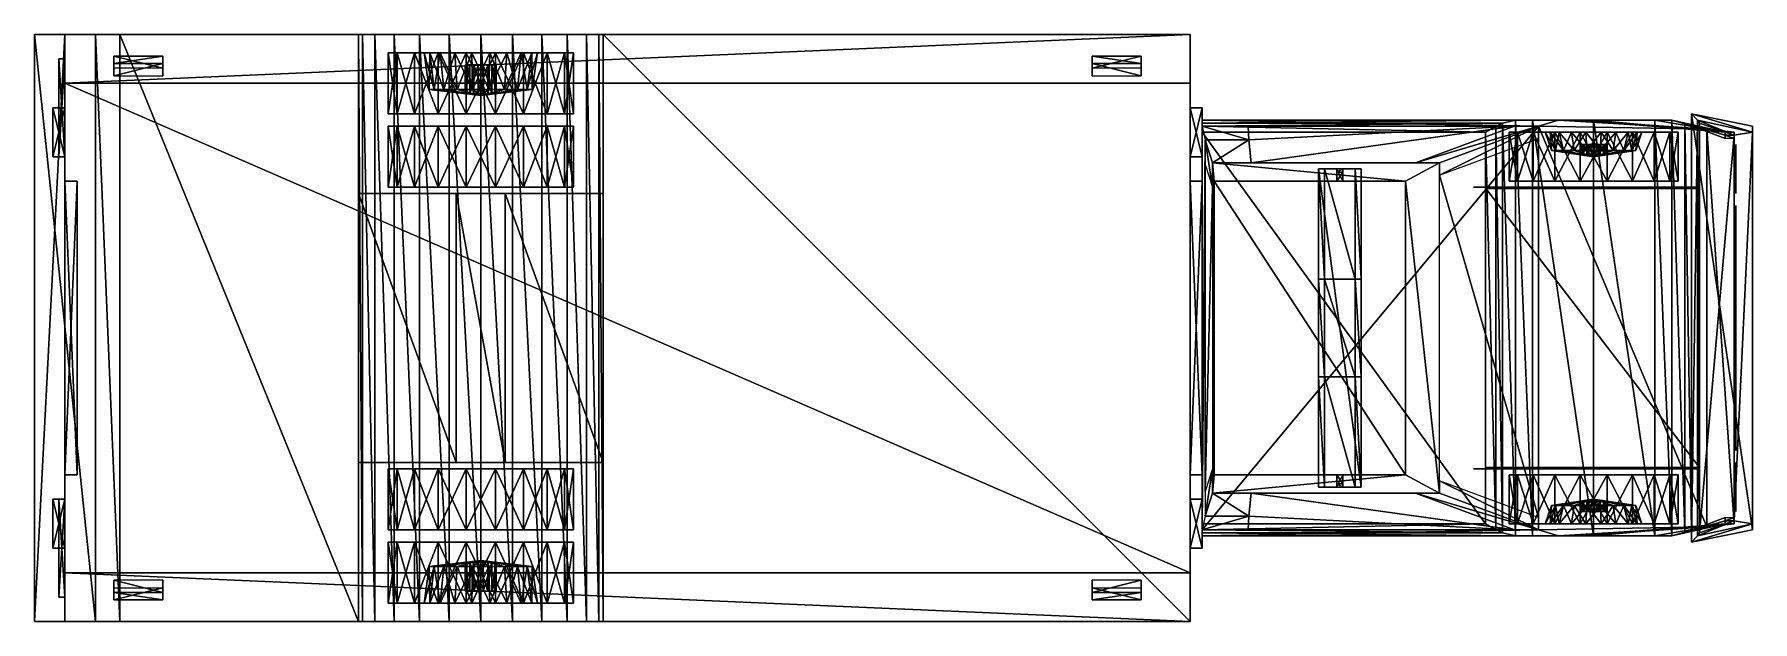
# Model space of a CAD drawing. Extents: x -2217 to -1936, y 1104 to 1200.
import ezdxf

# ---------------------------------------------------------------- set-up
doc = ezdxf.new("R2010")
doc.units = 0
for name, color, linetype in [('AM-BLACK', 8, 'CONTINUOUS'), ('AM-BODY', 7, 'CONTINUOUS'), ('AM-HUBS', 15, 'CONTINUOUS'), ('AM-LINE', 1, 'CONTINUOUS'), ('AM-LITE', 15, 'CONTINUOUS'), ('AM-RED', 9, 'CONTINUOUS'), ('AM-ROOF', 7, 'CONTINUOUS'), ('AM-SILV', 15, 'CONTINUOUS'), ('AM-TIRE', 8, 'CONTINUOUS'), ('AM-WINDOW', 8, 'CONTINUOUS'), ('AM-YELLO', 10, 'CONTINUOUS')]:
    doc.layers.add(name, color=color, linetype=linetype)

msp = doc.modelspace()

# ---------------------------------------------------------------- meshes
at = {"layer": 'AM-BLACK'}
mesh = msp.add_polyface(dxfattribs=at)
corners = [(-2210, 1148, 82), (-2210, 1148, 60), (-2210, 1132, 60), (-2210, 1132, 82), (-2212, 1200, 15.999966), (-2217, 1200, 15.999975), (-2217, 1104, 15.999962), (-2212, 1104, 15.999943), (-2217, 1200, 12.000126), (-2217, 1104, 12.000004), (-2207, 1200, 12.000126), (-2207, 1104, 12.000004), (-2203, 1200, 15.999975), (-2203, 1104, 15.999962), (-2164, 1200, 15.999975), (-2164, 1104, 15.999962), (-2163.318359, 1200, 21.176355), (-2163.318359, 1104, 21.176342), (-2161.320557, 1200, 25.999975), (-2161.320557, 1104, 25.999962), (-2158.14209, 1200, 30.142115), (-2158.14209, 1104, 30.142092), (-2154, 1200, 33.320507), (-2154, 1104, 33.320503), (-2149.17627, 1200, 35.318516), (-2149.17627, 1104, 35.318512), (-2144, 1200, 35.999996), (-2144, 1104, 36.000004), (-2138.82373, 1200, 35.318516), (-2138.82373, 1104, 35.318512), (-2134, 1200, 33.320507), (-2134, 1104, 33.320515), (-2129.85791, 1200, 30.142115), (-2129.85791, 1104, 30.142092), (-2126.679443, 1200, 25.999975), (-2126.679443, 1104, 25.999962), (-2124.681641, 1200, 21.176355), (-2124.681641, 1104, 21.176342), (-2124, 1200, 15.999975), (-2124, 1104, 15.999962), (-2028, 1200, 15.999975), (-2028, 1104, 15.999962), (-2164, 1174, 15.999956), (-2148, 1174, 11.999998), (-2148, 1130, 12.000002), (-2164, 1130, 15.99996), (-2140, 1174, 11.999998), (-2140, 1130, 12.000002), (-2124, 1174, 15.999956), (-2124, 1130, 15.99996), (-2164, 1130, 36.000134), (-2124, 1130, 36.000134), (-2210, 1156, 82), (-2210, 1156, 60), (-2210, 1172, 60), (-2210, 1172, 82), (-2164, 1174, 35.999783), (-2124, 1174, 35.999783), (-2026, 1184, 13.999722), (-1979.666748, 1184, 13.999883), (-1979.666748, 1120, 13.999881), (-2026, 1120, 13.999728), (-1978.001709, 1185, 23.989754), (-1978.001709, 1119, 23.98978), (-1976.911133, 1185.5, 26.791813), (-1976.911133, 1118.5, 26.79183), (-1974.791748, 1186, 28.910954), (-1974.791748, 1118, 28.910971), (-1972, 1186, 29.999884), (-1972, 1118, 29.999901), (-1962.000488, 1186, 30.661993), (-1962.000488, 1118, 30.66201), (-1952, 1186, 29.999884), (-1952, 1118, 29.999901), (-1949.208008, 1186, 28.910892), (-1949.208008, 1118, 28.91091), (-1947.088867, 1185.5, 26.791813), (-1947.088867, 1118.5, 26.79183), (-1946, 1185, 23.999884), (-1946, 1119, 23.99991), (-1945, 1186, 17.999872), (-1946, 1187, 23.999872), (-1946, 1117, 23.99991), (-1945, 1118, 17.99991), (-1936, 1185, 23.999853), (-1936, 1119, 23.999891), (-1936, 1184, 17.999886), (-1936, 1120, 17.999859), (-1939, 1183.5, 15.999864), (-1939, 1120.5, 15.999869), (-1944.666504, 1185.5, 15.999885), (-1944.666504, 1118.5, 15.99989), (-2026, 1176, 13.999746), (-2028, 1176, 13.999746), (-2028, 1128, 13.999739), (-2026, 1128, 13.999739), (-2028, 1176, 19.999784), (-2026, 1176, 19.999784), (-2026, 1128, 19.999828), (-2028, 1128, 19.999828), (-1938.75, 1172, 40.99992), (-1938.75, 1172, 27.749935), (-1938.75, 1132, 27.749939), (-1938.75, 1132, 40.99992), (-1979.666504, 1175, 13.999846), (-1944.666504, 1175, 15.999855), (-1944.666504, 1175, 32.749966), (-1981.664307, 1175, 32.749966), (-1979.666504, 1129, 13.999849), (-1944.666504, 1129, 15.999859), (-1944.666504, 1129, 32.749973), (-1981.664307, 1129, 32.749973), (-2026, 1119, 51.999714), (-1971, 1119, 51.999733), (-1971, 1185, 51.999725), (-2026, 1185, 51.999706), (-1979.625122, 1174.793091, 14.022684), (-1979.625122, 1129.206909, 14.022688), (-1944.665771, 1174.793091, 15.997528), (-1944.665771, 1129.206909, 15.997532)]
mesh.append_faces([[corners[k] for k in face] for face in [(50, 49, 51)]], dxfattribs={"vtx0": -1})
mesh.append_faces([[corners[k] for k in face] for face in [(50, 44, 47), (50, 47, 49)]], dxfattribs={"vtx0": -1, "vtx2": -1})
mesh.append_faces([[corners[k] for k in face] for face in [(57, 48, 56)]], dxfattribs={"vtx1": -1})
mesh.append_faces([[corners[k] for k in face] for face in [(46, 43, 56), (48, 46, 56)]], dxfattribs={"vtx1": -1, "vtx2": -1})
mesh.append_faces([[corners[k] for k in face] for face in [(0, 1, 2), (2, 3, 0), (4, 5, 6), (6, 7, 4), (5, 8, 9), (9, 6, 5), (8, 10, 11), (11, 9, 8), (10, 12, 13), (13, 11, 10), (12, 14, 15), (15, 13, 12), (14, 16, 17), (17, 15, 14), (16, 18, 19), (19, 17, 16), (18, 20, 21), (21, 19, 18), (20, 22, 23), (23, 21, 20), (22, 24, 25), (25, 23, 22), (24, 26, 27), (27, 25, 24), (26, 28, 29), (29, 27, 26), (28, 30, 31), (31, 29, 28), (30, 32, 33), (33, 31, 30), (32, 34, 35), (35, 33, 32), (34, 36, 37), (37, 35, 34), (36, 38, 39), (39, 37, 36), (38, 40, 41), (41, 39, 38), (42, 43, 44), (44, 45, 42), (43, 46, 47), (47, 44, 43), (46, 48, 49), (49, 47, 46), (50, 45, 44), (6, 9, 11), (11, 13, 6), (54, 53, 52), (52, 55, 54), (43, 42, 56), (10, 8, 5), (5, 12, 10), (58, 59, 60), (60, 61, 58), (59, 62, 63), (63, 60, 59), (62, 64, 65), (65, 63, 62), (64, 66, 67), (67, 65, 64), (66, 68, 69), (69, 67, 66), (68, 70, 71), (71, 69, 68), (70, 72, 73), (73, 71, 70), (72, 74, 75), (75, 73, 72), (74, 76, 77), (77, 75, 74), (76, 78, 79), (79, 77, 76), (82, 81, 80), (80, 83, 82), (85, 84, 81), (81, 82, 85), (87, 86, 84), (84, 85, 87), (89, 88, 86), (86, 87, 89), (91, 90, 88), (88, 89, 91), (83, 80, 90), (90, 91, 83), (81, 84, 86), (86, 80, 81), (80, 86, 88), (88, 90, 80), (94, 93, 92), (92, 95, 94), (98, 97, 96), (96, 99, 98), (96, 97, 92), (92, 93, 96), (102, 101, 100), (100, 103, 102), (106, 105, 104), (104, 107, 106), (87, 85, 82), (82, 83, 87), (89, 87, 83), (83, 91, 89), (95, 98, 99), (99, 94, 95), (108, 109, 110), (110, 111, 108), (112, 113, 114), (114, 115, 112), (116, 118, 119), (119, 117, 116)]], dxfattribs={"vtx2": -1})
at = {"layer": 'AM-BODY'}
mesh = msp.add_polyface(dxfattribs=at)
corners = [(-2212, 1194.461914, 87.999992), (-2212, 1192, 103.999992), (-2212, 1112, 104.000008), (-2212, 1109.53894, 88.000008), (-2028, 1192, 103.999992), (-2028, 1112, 104.000008), (-2212, 1200, 18.000126), (-2212, 1200, 16.000107), (-2212, 1104, 15.999985), (-2212, 1104, 18.000004), (-2212, 1176, 88), (-2210, 1176, 88), (-2210, 1128, 88), (-2212, 1128, 88), (-2210, 1176, 82), (-2210, 1128, 82), (-2210, 1176, 59.999996), (-2210, 1176, 17.999998), (-2210, 1128, 18.000002), (-2210, 1128, 60.000004), (-2212, 1176, 17.999998), (-2212, 1128, 18.000002), (-2210, 1152, 82), (-2210, 1152, 60), (-2210, 1148, 60), (-2210, 1148, 82), (-2210, 1132, 82), (-2210, 1132, 60), (-2028, 1200, 41.999783), (-2028, 1200, 16.000126), (-2028, 1104, 16.000004), (-2028, 1104, 42.000134), (-2028, 1200, 51.999985), (-2028, 1104, 51.999992), (-2212, 1104, 51.999985), (-2124, 1104, 16.000004), (-2124.681641, 1104, 21.176384), (-2126.679443, 1104, 26.000004), (-2129.85791, 1104, 30.142092), (-2134, 1104, 33.320644), (-2138.82373, 1104, 35.318642), (-2144, 1104, 36.000134), (-2163.318359, 1104, 21.176384), (-2164, 1104, 16.000004), (-2212, 1104, 42.000134), (-2149.17627, 1104, 35.318642), (-2154, 1104, 33.320633), (-2158.14209, 1104, 30.142092), (-2161.320557, 1104, 26.000004), (-2212, 1128, 51.999985), (-2212, 1128, 42.000134), (-2210, 1156, 60), (-2210, 1156, 82), (-2210, 1172, 82), (-2210, 1172, 60), (-2212, 1200, 51.999977), (-2124, 1200, 16.000126), (-2124.681641, 1200, 21.176506), (-2126.679443, 1200, 26.000126), (-2129.85791, 1200, 30.142105), (-2134, 1200, 33.320293), (-2138.82373, 1200, 35.318291), (-2144, 1200, 35.999783), (-2163.318359, 1200, 21.176506), (-2164, 1200, 16.000126), (-2212, 1200, 41.999783), (-2149.17627, 1200, 35.318291), (-2154, 1200, 33.320282), (-2158.14209, 1200, 30.142105), (-2161.320557, 1200, 26.000126), (-2212, 1176, 51.999977), (-2212, 1176, 41.999783), (-2026, 1186, 41.999725), (-2026, 1118, 41.999733), (-2026, 1186, 30.661823), (-2026, 1118, 30.661871), (-2026, 1186, 29.999712), (-2026, 1118, 29.999762), (-2026, 1186, 28.910728), (-2026, 1118, 28.910948), (-2026, 1185.5, 26.791592), (-2026, 1118.5, 26.791805), (-2026, 1185, 23.99966), (-2026, 1119, 23.999878), (-2026, 1184, 13.999722), (-2026, 1120, 13.999728), (-1939, 1183.5, 26.791941), (-1939, 1183, 24.00001), (-1939, 1121, 23.999807), (-1939, 1120.5, 26.791746), (-1939, 1183, 23.999998), (-1940.5, 1183, 24.000055), (-1940.5, 1183.5, 26.791937), (-1939, 1183.5, 26.791937), (-1940.5, 1184, 28.911072), (-1939, 1184, 28.911072), (-1940.5, 1184, 29.999895), (-1939, 1184, 29.999895), (-1940.5, 1184, 30.662004), (-1939, 1184, 30.662004), (-1940.5, 1184, 41.999855), (-1939, 1184, 41.999855), (-1946, 1185, 23.999821), (-1947.088867, 1185.5, 26.791759), (-1949.208008, 1186, 28.9109), (-1952, 1186, 29.999887), (-1962, 1186, 30.661997), (-1964.630615, 1186, 41.999767), (-2026, 1186, 41.999725), (-2026, 1186, 30.661827), (-2026, 1186, 29.999716), (-1972, 1186, 29.999887), (-1974.791992, 1186, 28.910839), (-2026, 1186, 28.910728), (-2026, 1185.5, 26.791592), (-1976.911133, 1185.5, 26.791759), (-1978.001709, 1185, 23.989689), (-2026, 1185, 23.99966), (-1979.666748, 1184, 13.999879), (-2026, 1184, 13.999719), (-1939, 1121, 23.999807), (-1940.5, 1121, 23.999876), (-1940.5, 1120.5, 26.791746), (-1939, 1120.5, 26.791746), (-1940.5, 1120, 28.910885), (-1939, 1120, 28.910885), (-1940.5, 1120, 29.999872), (-1939, 1120, 29.999872), (-1940.5, 1120, 30.661982), (-1939, 1120, 30.661982), (-1940.5, 1120, 41.999863), (-1939, 1120, 41.999863), (-1946, 1119, 24.000023), (-1947.088867, 1118.5, 26.791962), (-1949.208008, 1118, 28.911098), (-1952, 1118, 29.999922), (-1962, 1118, 30.662031), (-1964.630615, 1118, 41.999775), (-2026, 1118, 41.999733), (-2026, 1118, 30.661871), (-2026, 1118, 29.999762), (-1972, 1118, 29.999922), (-1974.791992, 1118, 28.911037), (-2026, 1118, 28.910948), (-2026, 1118.5, 26.791801), (-1976.911133, 1118.5, 26.791962), (-1978.001709, 1119, 23.989891), (-2026, 1119, 23.999874), (-1979.666748, 1120, 13.999885), (-2026, 1120, 13.999732)]
mesh.append_faces([[corners[k] for k in face] for face in [(41, 31, 44), (28, 56, 57), (28, 57, 58), (28, 58, 59), (28, 59, 60), (28, 60, 61), (28, 61, 62), (63, 7, 65), (65, 62, 66), (65, 66, 67), (65, 67, 68), (65, 68, 69), (65, 69, 63)]], dxfattribs={"vtx0": -1, "vtx2": -1})
mesh.append_faces([[corners[k] for k in face] for face in [(36, 35, 31), (37, 36, 31), (38, 37, 31), (39, 38, 31), (40, 39, 31), (41, 40, 31), (44, 8, 42), (45, 41, 44), (46, 45, 44), (47, 46, 44), (48, 47, 44), (42, 48, 44), (65, 28, 62)]], dxfattribs={"vtx1": -1, "vtx2": -1})
mesh.append_faces([[corners[k] for k in face] for face in [(2, 1, 0), (0, 3, 2), (5, 4, 1), (1, 2, 5), (6, 7, 8), (8, 9, 6), (10, 11, 12), (12, 13, 10), (11, 14, 15), (15, 12, 11), (16, 17, 18), (18, 19, 16), (17, 20, 21), (21, 18, 17), (22, 23, 24), (24, 25, 22), (26, 27, 19), (19, 15, 26), (13, 12, 18), (18, 21, 13), (30, 29, 28), (28, 31, 30), (32, 4, 5), (5, 33, 32), (33, 5, 2), (2, 34, 33), (35, 30, 31), (8, 43, 42), (13, 49, 34), (34, 3, 13), (50, 21, 9), (9, 44, 50), (51, 23, 22), (22, 52, 51), (16, 54, 53), (53, 14, 16), (17, 11, 10), (10, 20, 17), (1, 4, 32), (32, 55, 1), (28, 29, 56), (63, 64, 7), (55, 70, 10), (10, 0, 55), (6, 20, 71), (71, 65, 6), (75, 74, 72), (72, 73, 75), (77, 76, 74), (74, 75, 77), (79, 78, 76), (76, 77, 79), (81, 80, 78), (78, 79, 81), (83, 82, 80), (80, 81, 83), (85, 84, 82), (82, 83, 85), (88, 87, 86), (86, 89, 88), (90, 91, 92), (92, 93, 90), (93, 92, 94), (94, 95, 93), (95, 94, 96), (96, 97, 95), (97, 96, 98), (98, 99, 97), (99, 98, 100), (100, 101, 99), (91, 102, 103), (103, 92, 91), (92, 103, 104), (104, 94, 92), (94, 104, 105), (105, 96, 94), (98, 96, 105), (105, 106, 98), (98, 106, 107), (107, 100, 98), (107, 106, 109), (109, 108, 107), (110, 109, 106), (106, 111, 110), (111, 112, 113), (113, 110, 111), (114, 113, 112), (112, 115, 114), (115, 116, 117), (117, 114, 115), (117, 116, 118), (118, 119, 117), (122, 121, 120), (120, 123, 122), (124, 122, 123), (123, 125, 124), (126, 124, 125), (125, 127, 126), (128, 126, 127), (127, 129, 128), (130, 128, 129), (129, 131, 130), (133, 132, 121), (121, 122, 133), (134, 133, 122), (122, 124, 134), (135, 134, 124), (124, 126, 135), (135, 126, 128), (128, 136, 135), (137, 136, 128), (128, 130, 137), (139, 136, 137), (137, 138, 139), (136, 139, 140), (140, 141, 136), (143, 142, 141), (141, 140, 143), (142, 143, 144), (144, 145, 142), (147, 146, 145), (145, 144, 147), (148, 146, 147), (147, 149, 148)]], dxfattribs={"vtx2": -1})
at = {"layer": 'AM-HUBS'}
mesh = msp.add_polyface(dxfattribs=at)
corners = [(-2145.330566, 1191, 23.583487), (-2147.867432, 1190.999878, 22.759226), (-2148.254639, 1197, 23.518847), (-2145.463867, 1196.999878, 24.425547), (-2150.025391, 1191, 21.191376), (-2150.628418, 1197, 21.794186), (-2151.593262, 1190.999878, 19.033396), (-2152.352783, 1197, 19.420446), (-2152.41748, 1190.999878, 16.496527), (-2153.259521, 1196.999878, 16.629915), (-2152.41748, 1190.999878, 13.829126), (-2153.259521, 1197, 13.695746), (-2151.593262, 1190.999878, 11.292246), (-2152.352783, 1196.999878, 10.905184), (-2150.025391, 1190.999878, 9.134247), (-2150.628174, 1197, 8.531421), (-2147.867432, 1191, 7.566448), (-2148.254639, 1197, 6.806801), (-2145.330566, 1190.999878, 6.742133), (-2145.463867, 1197, 5.900112), (-2142.529785, 1196.999878, 5.900142), (-2142.663086, 1190.999878, 23.583496), (-2143.996826, 1189.999878, 15.162817), (-2142.663086, 1191, 6.742157), (-2144.396973, 1194.999878, 17.689007), (-2145.80542, 1194.999878, 16.971386), (-2145.80542, 1190.299927, 16.971386), (-2144.396973, 1190.299927, 17.689007), (-2146.522949, 1195, 15.562946), (-2146.522949, 1190.299927, 15.562956), (-2146.275635, 1195, 14.001646), (-2146.275635, 1190.299927, 14.001657), (-2145.157959, 1194.999878, 12.883886), (-2145.157959, 1190.299927, 12.883854), (-2143.59668, 1194.999878, 12.636616), (-2143.59668, 1190.299927, 12.636583), (-2142.835938, 1194.999878, 17.441736), (-2143.996826, 1194.999878, 15.162816)]
mesh.append_faces([[corners[k] for k in face] for face in [(4, 1, 22), (6, 4, 22), (8, 6, 22), (10, 8, 22), (12, 10, 22), (14, 12, 22), (16, 14, 22), (18, 16, 22), (23, 18, 22), (0, 21, 22), (28, 25, 37), (30, 28, 37), (32, 30, 37), (34, 32, 37)]], dxfattribs={"vtx0": -1, "vtx1": -1, "vtx2": -1})
mesh.append_faces([[corners[k] for k in face] for face in [(1, 0, 22), (25, 24, 37)]], dxfattribs={"vtx0": -1, "vtx2": -1})
mesh.append_faces([[corners[k] for k in face] for face in [(5, 2, 1), (7, 5, 4), (9, 7, 6), (11, 9, 8), (13, 11, 10), (15, 13, 12), (17, 15, 14), (19, 17, 16), (20, 19, 18), (29, 26, 25), (31, 29, 28), (33, 31, 30), (35, 33, 32)]], dxfattribs={"vtx1": -1, "vtx2": -1})
mesh.append_faces([[corners[k] for k in face] for face in [(0, 1, 2), (2, 3, 0), (1, 4, 5), (4, 6, 7), (6, 8, 9), (8, 10, 11), (10, 12, 13), (12, 14, 15), (14, 16, 17), (16, 18, 19), (21, 0, 3), (24, 25, 26), (26, 27, 24), (25, 28, 29), (28, 30, 31), (30, 32, 33), (32, 34, 35), (36, 24, 27)]], dxfattribs={"vtx2": -1})
mesh = msp.add_polyface(dxfattribs=at)
corners = [(-2145.330566, 1190.999878, 6.742133), (-2142.663086, 1191, 6.742157), (-2142.529785, 1196.999878, 5.900142), (-2140.126465, 1190.999878, 7.566411), (-2139.739258, 1197, 6.806841), (-2140.126465, 1191, 22.759186), (-2142.663086, 1190.999878, 23.583496), (-2142.529785, 1197, 24.425575), (-2139.739258, 1196.999878, 23.518877), (-2145.463867, 1196.999878, 24.425547), (-2143.996826, 1189.999878, 15.162817), (-2137.968506, 1191, 9.134219), (-2143.59668, 1194.999878, 12.636616), (-2142.188477, 1194.999878, 13.354237), (-2142.188477, 1190.299927, 13.354237), (-2143.59668, 1190.299927, 12.636583), (-2141.470703, 1195, 14.762676), (-2141.470703, 1190.299927, 14.762676), (-2141.718018, 1195, 16.323977), (-2141.718018, 1190.299927, 16.323977), (-2142.835938, 1194.999878, 17.441736), (-2142.835938, 1190.299927, 17.441736), (-2144.396973, 1190.299927, 17.689007), (-2143.996826, 1194.999878, 15.162816), (-2144.396973, 1194.999878, 17.689007), (-2142.529785, 1107, 5.90007), (-2142.663086, 1113, 6.742168), (-2145.330566, 1113, 6.742143), (-2139.739258, 1107, 6.806769), (-2140.126465, 1113, 7.566419), (-2142.529785, 1107, 24.425594), (-2142.663086, 1113, 23.583504), (-2140.126465, 1113, 22.759203), (-2139.739258, 1107, 23.518885), (-2145.463867, 1107, 24.425564), (-2143.996826, 1114, 15.162833), (-2142.188477, 1113.700073, 13.354254), (-2142.188477, 1109, 13.354254), (-2143.59668, 1109, 12.636634), (-2143.59668, 1113.700073, 12.636687), (-2141.470703, 1113.700073, 14.762693), (-2141.470703, 1109, 14.762693), (-2141.718018, 1113.700073, 16.323994), (-2141.718018, 1109, 16.323994), (-2142.835938, 1113.700073, 17.441753), (-2142.835938, 1109, 17.441753), (-2144.396973, 1113.700073, 17.689024), (-2144.396973, 1109, 17.689024), (-2143.996826, 1109, 15.162834)]
mesh.append_faces([[corners[k] for k in face] for face in [(3, 1, 10), (11, 3, 10), (6, 5, 10), (13, 12, 23), (16, 13, 23), (18, 16, 23), (20, 18, 23), (24, 20, 23), (35, 26, 29), (35, 32, 31), (48, 38, 37), (48, 37, 41), (48, 41, 43), (48, 43, 45), (48, 45, 47)]], dxfattribs={"vtx0": -1, "vtx1": -1, "vtx2": -1})
mesh.append_faces([[corners[k] for k in face] for face in [(26, 25, 28), (32, 33, 30), (31, 30, 34), (38, 39, 36), (37, 36, 40), (41, 40, 42), (43, 42, 44), (45, 44, 46)]], dxfattribs={"vtx0": -1, "vtx2": -1})
mesh.append_faces([[corners[k] for k in face] for face in [(4, 2, 1), (7, 8, 5), (9, 7, 6), (14, 15, 12), (17, 14, 13), (19, 17, 16), (21, 19, 18), (22, 21, 20)]], dxfattribs={"vtx1": -1, "vtx2": -1})
mesh.append_faces([[corners[k] for k in face] for face in [(0, 1, 2), (1, 3, 4), (5, 6, 7), (12, 13, 14), (13, 16, 17), (16, 18, 19), (18, 20, 21), (25, 26, 27), (28, 29, 26), (30, 31, 32), (36, 37, 38), (40, 41, 37), (42, 43, 41), (44, 45, 43), (46, 47, 45)]], dxfattribs={"vtx2": -1})
mesh = msp.add_polyface(dxfattribs=at)
corners = [(-2140.126465, 1190.999878, 7.566411), (-2137.968506, 1191, 9.134219), (-2137.365479, 1196.999878, 8.53141), (-2139.739258, 1197, 6.806841), (-2136.400391, 1190.999878, 11.292246), (-2135.641113, 1197, 10.905164), (-2135.576172, 1190.999878, 13.829106), (-2134.734375, 1197, 13.695716), (-2135.576172, 1190.999878, 16.496515), (-2134.734131, 1197, 16.629887), (-2136.400391, 1190.999878, 19.033377), (-2135.641113, 1196.999878, 19.420416), (-2137.968262, 1190.999878, 21.191357), (-2137.365723, 1197, 21.794186), (-2140.126465, 1191, 22.759186), (-2139.739258, 1196.999878, 23.518877), (-2143.996826, 1189.999878, 15.162817), (-2137.365479, 1107, 8.531509), (-2137.968506, 1113, 9.134318), (-2140.126465, 1113, 7.566419), (-2139.739258, 1107, 6.806769), (-2135.641113, 1107, 10.905257), (-2136.400391, 1113, 11.292264), (-2134.734375, 1107, 13.695734), (-2135.576172, 1113, 13.829114), (-2134.734131, 1107, 16.629904), (-2135.576172, 1113, 16.496523), (-2135.641113, 1107, 19.420433), (-2136.400391, 1113, 19.033384), (-2137.365723, 1107, 21.794193), (-2137.968262, 1113, 21.191374), (-2139.739258, 1107, 23.518885), (-2140.126465, 1113, 22.759203), (-2143.996826, 1114, 15.162833), (-1969.901367, 1183.999756, 15.063987), (-1968.913818, 1180.999756, 14.907557), (-1968.913818, 1180.999756, 12.717477), (-1969.901367, 1183.999756, 12.561037), (-1969.12793, 1183.999756, 17.444439), (-1968.913818, 1123.000244, 12.717483), (-1968.913818, 1123.000244, 14.907563), (-1969.901367, 1120.000244, 15.063993), (-1969.901367, 1120.000244, 12.561043), (-1969.12793, 1120.000244, 17.444443)]
mesh.append_faces([[corners[k] for k in face] for face in [(4, 1, 16), (6, 4, 16), (8, 6, 16), (10, 8, 16), (12, 10, 16), (14, 12, 16), (33, 19, 18), (33, 18, 22), (33, 22, 24), (33, 24, 26), (33, 26, 28), (33, 28, 30), (33, 30, 32)]], dxfattribs={"vtx0": -1, "vtx1": -1, "vtx2": -1})
mesh.append_faces([[corners[k] for k in face] for face in [(19, 20, 17), (18, 17, 21), (22, 21, 23), (24, 23, 25), (26, 25, 27), (28, 27, 29), (30, 29, 31), (36, 37, 34), (35, 34, 38)]], dxfattribs={"vtx0": -1, "vtx2": -1})
mesh.append_faces([[corners[k] for k in face] for face in [(2, 3, 0), (5, 2, 1), (7, 5, 4), (9, 7, 6), (11, 9, 8), (13, 11, 10), (15, 13, 12), (41, 42, 39), (43, 41, 40)]], dxfattribs={"vtx1": -1, "vtx2": -1})
mesh.append_faces([[corners[k] for k in face] for face in [(0, 1, 2), (1, 4, 5), (4, 6, 7), (6, 8, 9), (8, 10, 11), (10, 12, 13), (12, 14, 15), (17, 18, 19), (21, 22, 18), (23, 24, 22), (25, 26, 24), (27, 28, 26), (29, 30, 28), (31, 32, 30), (34, 35, 36), (39, 40, 41)]], dxfattribs={"vtx2": -1})
mesh = msp.add_polyface(dxfattribs=at)
corners = [(-1963.251465, 1183.999756, 21.714008), (-1963.094971, 1180.999756, 20.726318), (-1965.177979, 1180.999756, 20.049547), (-1965.631836, 1183.999756, 20.940557), (-1960.748535, 1183.999756, 21.714008), (-1963.251465, 1183.999756, 5.911026), (-1963.094971, 1180.999756, 6.898733), (-1960.905029, 1180.999756, 6.898733), (-1965.631836, 1183.999756, 6.684479), (-1965.177979, 1180.999756, 7.575504), (-1967.656738, 1183.999756, 8.155721), (-1966.949707, 1180.999756, 8.862774), (-1969.12793, 1183.999756, 10.180597), (-1968.237061, 1180.999756, 10.634587), (-1969.901367, 1183.999756, 12.561037), (-1968.913818, 1180.999756, 12.717477), (-1969.12793, 1183.999756, 17.444439), (-1968.237061, 1180.999756, 16.990448), (-1968.913818, 1180.999756, 14.907557), (-1967.656738, 1183.999756, 19.469358), (-1966.949707, 1180.999756, 18.762259), (-1962, 1179.999756, 13.812507), (-1960.905029, 1180.999756, 20.726318), (-1961.895264, 1180.285522, 15.809757), (-1961.895264, 1181.999756, 15.809757), (-1962.907959, 1181.999756, 15.594517), (-1962.907959, 1180.285522, 15.594517), (-1963.089355, 1180.285522, 12.135187), (-1963.089355, 1181.999756, 12.135182), (-1962.104736, 1181.999756, 11.815263), (-1962.104736, 1180.285522, 11.815268), (-1963.781982, 1180.285522, 12.904537), (-1963.781982, 1181.999756, 12.904532), (-1963.997314, 1180.285522, 13.917187), (-1963.997314, 1181.999756, 13.917187), (-1963.677246, 1180.285522, 14.901787), (-1963.677246, 1181.999756, 14.901787), (-1962, 1181.999756, 13.812497)]
mesh.append_faces([[corners[k] for k in face] for face in [(21, 1, 22), (21, 7, 6), (21, 6, 9), (21, 9, 11), (21, 11, 13), (21, 13, 15), (21, 15, 18), (21, 18, 17), (21, 17, 20), (21, 20, 2), (37, 29, 28), (37, 28, 32), (37, 32, 34), (37, 34, 36), (37, 36, 25)]], dxfattribs={"vtx0": -1, "vtx1": -1, "vtx2": -1})
mesh.append_faces([[corners[k] for k in face] for face in [(1, 0, 4), (6, 5, 8), (9, 8, 10), (11, 10, 12), (13, 12, 14), (17, 16, 19), (20, 19, 3), (29, 30, 27), (28, 27, 31), (32, 31, 33), (34, 33, 35), (36, 35, 26)]], dxfattribs={"vtx0": -1, "vtx2": -1})
mesh.append_faces([[corners[k] for k in face] for face in [(21, 2, 1), (37, 25, 24)]], dxfattribs={"vtx1": -1, "vtx2": -1})
mesh.append_faces([[corners[k] for k in face] for face in [(0, 1, 2), (2, 3, 0), (5, 6, 7), (8, 9, 6), (10, 11, 9), (12, 13, 11), (14, 15, 13), (16, 17, 18), (19, 20, 17), (3, 2, 20), (23, 24, 25), (25, 26, 23), (27, 28, 29), (31, 32, 28), (33, 34, 32), (35, 36, 34), (26, 25, 36)]], dxfattribs={"vtx2": -1})
mesh = msp.add_polyface(dxfattribs=at)
corners = [(-1960.748535, 1183.999756, 21.714008), (-1960.905029, 1180.999756, 20.726318), (-1963.094971, 1180.999756, 20.726318), (-1958.368164, 1183.999756, 20.940557), (-1958.822021, 1180.999756, 20.049547), (-1956.343262, 1183.999756, 19.469358), (-1957.050293, 1180.999756, 18.762259), (-1954.87207, 1183.999756, 17.444439), (-1955.762939, 1180.999756, 16.990448), (-1954.098633, 1183.999756, 15.063987), (-1955.086182, 1180.999756, 14.907557), (-1954.098633, 1183.999756, 12.561037), (-1955.086182, 1180.999756, 12.717477), (-1954.87207, 1183.999756, 10.180597), (-1955.762939, 1180.999756, 10.634587), (-1956.343262, 1183.999756, 8.155721), (-1957.050293, 1180.999756, 8.862775), (-1958.368164, 1183.999756, 6.68448), (-1958.822021, 1180.999756, 7.575505), (-1960.748535, 1183.999756, 5.911026), (-1960.905029, 1180.999756, 6.898733), (-1963.251465, 1183.999756, 5.911026), (-1962, 1179.999756, 13.812507), (-1960.910645, 1180.285522, 15.489847), (-1960.910645, 1181.999756, 15.489847), (-1961.895264, 1181.999756, 15.809757), (-1961.895264, 1180.285522, 15.809757), (-1960.218018, 1180.285522, 14.720488), (-1960.218018, 1181.999756, 14.720488), (-1960.002686, 1180.285522, 13.707848), (-1960.002686, 1181.999756, 13.707848), (-1960.322754, 1180.285522, 12.723248), (-1960.322754, 1181.999756, 12.723243), (-1961.092041, 1180.285522, 12.030518), (-1961.092041, 1181.999756, 12.030513), (-1962.104736, 1180.285522, 11.815268), (-1962.104736, 1181.999756, 11.815263), (-1962, 1181.999756, 13.812497)]
mesh.append_faces([[corners[k] for k in face] for face in [(22, 1, 4), (22, 4, 6), (22, 6, 8), (22, 8, 10), (22, 10, 12), (22, 12, 14), (22, 14, 16), (22, 16, 18), (22, 18, 20), (37, 25, 24), (37, 24, 28), (37, 28, 30), (37, 30, 32), (37, 32, 34), (37, 34, 36)]], dxfattribs={"vtx0": -1, "vtx1": -1, "vtx2": -1})
mesh.append_faces([[corners[k] for k in face] for face in [(1, 0, 3), (4, 3, 5), (6, 5, 7), (8, 7, 9), (10, 9, 11), (12, 11, 13), (14, 13, 15), (16, 15, 17), (18, 17, 19), (20, 19, 21), (25, 26, 23), (24, 23, 27), (28, 27, 29), (30, 29, 31), (32, 31, 33), (34, 33, 35)]], dxfattribs={"vtx0": -1, "vtx2": -1})
mesh.append_faces([[corners[k] for k in face] for face in [(0, 1, 2), (3, 4, 1), (5, 6, 4), (7, 8, 6), (9, 10, 8), (11, 12, 10), (13, 14, 12), (15, 16, 14), (17, 18, 16), (19, 20, 18), (23, 24, 25), (27, 28, 24), (29, 30, 28), (31, 32, 30), (33, 34, 32), (35, 36, 34)]], dxfattribs={"vtx2": -1})
mesh = msp.add_polyface(dxfattribs=at)
corners = [(-1965.177979, 1123.000244, 20.049551), (-1963.094971, 1123.000244, 20.726322), (-1963.251465, 1120.000244, 21.714012), (-1965.631836, 1120.000244, 20.940561), (-1960.748535, 1120.000244, 21.714012), (-1960.905029, 1123.000244, 6.898688), (-1963.094971, 1123.000244, 6.898688), (-1963.251465, 1120.000244, 5.911037), (-1965.177979, 1123.000244, 7.575461), (-1965.631836, 1120.000244, 6.68449), (-1966.949707, 1123.000244, 8.86278), (-1967.656738, 1120.000244, 8.155642), (-1968.237061, 1123.000244, 10.634593), (-1969.12793, 1120.000244, 10.180598), (-1968.913818, 1123.000244, 12.717483), (-1969.901367, 1120.000244, 12.561043), (-1968.913818, 1123.000244, 14.907563), (-1968.237061, 1123.000244, 16.990452), (-1969.12793, 1120.000244, 17.444443), (-1966.949707, 1123.000244, 18.762262), (-1967.656738, 1120.000244, 19.469362), (-1962, 1124.000244, 13.812512), (-1960.905029, 1123.000244, 20.726322), (-1962.907959, 1122.000244, 15.594522), (-1961.895264, 1122.000244, 15.809763), (-1961.895264, 1123.714478, 15.809763), (-1962.907959, 1123.714478, 15.594522), (-1962.104736, 1122.000244, 11.815273), (-1963.089355, 1122.000244, 12.135193), (-1963.089355, 1123.714478, 12.135193), (-1962.104736, 1123.714478, 11.815273), (-1963.781982, 1122.000244, 12.904543), (-1963.781982, 1123.714478, 12.904543), (-1963.997314, 1122.000244, 13.917192), (-1963.997314, 1123.714478, 13.917192), (-1963.677246, 1122.000244, 14.901793), (-1963.677246, 1123.714478, 14.901793), (-1962, 1122.000244, 13.812503)]
mesh.append_faces([[corners[k] for k in face] for face in [(22, 1, 21), (6, 5, 21), (8, 6, 21), (10, 8, 21), (12, 10, 21), (14, 12, 21), (16, 14, 21), (17, 16, 21), (19, 17, 21), (0, 19, 21), (28, 27, 37), (31, 28, 37), (33, 31, 37), (35, 33, 37), (23, 35, 37)]], dxfattribs={"vtx0": -1, "vtx1": -1, "vtx2": -1})
mesh.append_faces([[corners[k] for k in face] for face in [(1, 0, 21), (24, 23, 37)]], dxfattribs={"vtx0": -1, "vtx2": -1})
mesh.append_faces([[corners[k] for k in face] for face in [(4, 2, 1), (9, 7, 6), (11, 9, 8), (13, 11, 10), (15, 13, 12), (20, 18, 17), (3, 20, 19), (29, 30, 27), (32, 29, 28), (34, 32, 31), (36, 34, 33), (26, 36, 35)]], dxfattribs={"vtx1": -1, "vtx2": -1})
mesh.append_faces([[corners[k] for k in face] for face in [(0, 1, 2), (2, 3, 0), (5, 6, 7), (6, 8, 9), (8, 10, 11), (10, 12, 13), (12, 14, 15), (16, 17, 18), (17, 19, 20), (19, 0, 3), (23, 24, 25), (25, 26, 23), (27, 28, 29), (28, 31, 32), (31, 33, 34), (33, 35, 36), (35, 23, 26)]], dxfattribs={"vtx2": -1})
mesh = msp.add_polyface(dxfattribs=at)
corners = [(-1963.094971, 1123.000244, 20.726322), (-1960.905029, 1123.000244, 20.726322), (-1960.748535, 1120.000244, 21.714012), (-1958.822021, 1123.000244, 20.049551), (-1958.368164, 1120.000244, 20.940561), (-1957.050293, 1123.000244, 18.762262), (-1956.343262, 1120.000244, 19.469362), (-1955.762939, 1123.000244, 16.990452), (-1954.87207, 1120.000244, 17.444443), (-1955.086182, 1123.000244, 14.907563), (-1954.098633, 1120.000244, 15.063993), (-1955.086182, 1123.000244, 12.717483), (-1954.098633, 1120.000244, 12.561043), (-1955.762939, 1123.000244, 10.634593), (-1954.87207, 1120.000244, 10.180598), (-1957.050293, 1123.000244, 8.862781), (-1956.343262, 1120.000244, 8.155642), (-1958.822021, 1123.000244, 7.575462), (-1958.368164, 1120.000244, 6.684491), (-1960.905029, 1123.000244, 6.898688), (-1960.748535, 1120.000244, 5.911037), (-1963.251465, 1120.000244, 5.911037), (-1962, 1124.000244, 13.812512), (-1961.895264, 1122.000244, 15.809763), (-1960.910645, 1122.000244, 15.489853), (-1960.910645, 1123.714478, 15.489853), (-1961.895264, 1123.714478, 15.809763), (-1960.218018, 1122.000244, 14.720493), (-1960.218018, 1123.714478, 14.720493), (-1960.002686, 1122.000244, 13.707853), (-1960.002686, 1123.714478, 13.707853), (-1960.322754, 1122.000244, 12.723253), (-1960.322754, 1123.714478, 12.723253), (-1961.092041, 1122.000244, 12.030523), (-1961.092041, 1123.714478, 12.030523), (-1962.104736, 1122.000244, 11.815273), (-1962.104736, 1123.714478, 11.815273), (-1962, 1122.000244, 13.812503)]
mesh.append_faces([[corners[k] for k in face] for face in [(3, 1, 22), (5, 3, 22), (7, 5, 22), (9, 7, 22), (11, 9, 22), (13, 11, 22), (15, 13, 22), (17, 15, 22), (19, 17, 22), (24, 23, 37), (27, 24, 37), (29, 27, 37), (31, 29, 37), (33, 31, 37), (35, 33, 37)]], dxfattribs={"vtx0": -1, "vtx1": -1, "vtx2": -1})
mesh.append_faces([[corners[k] for k in face] for face in [(4, 2, 1), (6, 4, 3), (8, 6, 5), (10, 8, 7), (12, 10, 9), (14, 12, 11), (16, 14, 13), (18, 16, 15), (20, 18, 17), (21, 20, 19), (25, 26, 23), (28, 25, 24), (30, 28, 27), (32, 30, 29), (34, 32, 31), (36, 34, 33)]], dxfattribs={"vtx1": -1, "vtx2": -1})
mesh.append_faces([[corners[k] for k in face] for face in [(0, 1, 2), (1, 3, 4), (3, 5, 6), (5, 7, 8), (7, 9, 10), (9, 11, 12), (11, 13, 14), (13, 15, 16), (15, 17, 18), (17, 19, 20), (23, 24, 25), (24, 27, 28), (27, 29, 30), (29, 31, 32), (31, 33, 34), (33, 35, 36)]], dxfattribs={"vtx2": -1})
mesh = msp.add_polyface(dxfattribs=at)
corners = [(-2148.254639, 1107, 23.518854), (-2147.867432, 1113, 22.759243), (-2145.330566, 1113, 23.583494), (-2145.463867, 1107, 24.425564), (-2150.628418, 1107, 21.794193), (-2150.025391, 1113, 21.191383), (-2152.352783, 1107, 19.420454), (-2151.593262, 1113, 19.033413), (-2153.259521, 1107, 16.629934), (-2152.41748, 1113, 16.496534), (-2153.259521, 1107, 13.695764), (-2152.41748, 1113, 13.829134), (-2152.352783, 1107, 10.905277), (-2151.593262, 1113, 11.292264), (-2150.628174, 1107, 8.531521), (-2150.025391, 1113, 9.134346), (-2148.254639, 1107, 6.806728), (-2147.867432, 1113, 7.566454), (-2145.463867, 1107, 5.900042), (-2145.330566, 1113, 6.742143), (-2142.529785, 1107, 5.90007), (-2142.663086, 1113, 23.583504), (-2143.996826, 1114, 15.162833), (-2142.663086, 1113, 6.742168), (-2145.80542, 1113.700073, 16.971403), (-2145.80542, 1109, 16.971403), (-2144.396973, 1109, 17.689024), (-2144.396973, 1113.700073, 17.689024), (-2146.522949, 1113.700073, 15.562963), (-2146.522949, 1109, 15.562954), (-2146.275635, 1113.700073, 14.001674), (-2146.275635, 1109, 14.001664), (-2145.157959, 1113.700073, 12.883957), (-2145.157959, 1109, 12.883904), (-2143.59668, 1113.700073, 12.636687), (-2143.59668, 1109, 12.636634), (-2143.996826, 1109, 15.162834)]
mesh.append_faces([[corners[k] for k in face] for face in [(22, 1, 5), (22, 5, 7), (22, 7, 9), (22, 9, 11), (22, 11, 13), (22, 13, 15), (22, 15, 17), (22, 17, 19), (22, 19, 23), (22, 21, 2), (36, 25, 29), (36, 29, 31), (36, 31, 33), (36, 33, 35)]], dxfattribs={"vtx0": -1, "vtx1": -1, "vtx2": -1})
mesh.append_faces([[corners[k] for k in face] for face in [(1, 0, 4), (5, 4, 6), (7, 6, 8), (9, 8, 10), (11, 10, 12), (13, 12, 14), (15, 14, 16), (17, 16, 18), (19, 18, 20), (25, 24, 28), (29, 28, 30), (31, 30, 32), (33, 32, 34)]], dxfattribs={"vtx0": -1, "vtx2": -1})
mesh.append_faces([[corners[k] for k in face] for face in [(22, 2, 1), (36, 26, 25)]], dxfattribs={"vtx1": -1, "vtx2": -1})
mesh.append_faces([[corners[k] for k in face] for face in [(0, 1, 2), (2, 3, 0), (4, 5, 1), (6, 7, 5), (8, 9, 7), (10, 11, 9), (12, 13, 11), (14, 15, 13), (16, 17, 15), (18, 19, 17), (3, 2, 21), (24, 25, 26), (26, 27, 24), (28, 29, 25), (30, 31, 29), (32, 33, 31), (34, 35, 33)]], dxfattribs={"vtx2": -1})
at = {"layer": 'AM-LINE'}
mesh = msp.add_polyface(dxfattribs=at)
corners = [(-2212, 1128, 51.999985), (-2212, 1128, 42.000004), (-2212, 1104, 42.000004), (-2212, 1104, 51.999985), (-2028, 1104, 51.999992), (-2028, 1104, 42.000004), (-2028, 1200, 51.999977), (-2028, 1200, 41.999996), (-2212, 1176, 51.999977), (-2212, 1176, 41.999996), (-2212, 1200, 41.999996), (-2212, 1200, 51.999977), (-2026, 1185, 51.999706), (-2026, 1119, 51.999714), (-2026, 1186, 46.499664), (-2026, 1118, 46.499672), (-2026, 1186, 41.999725), (-2026, 1118, 41.999733), (-1971, 1185, 51.999664), (-1943.5, 1184.500488, 46.499718), (-1943.5, 1119.500244, 46.499744), (-1971, 1119, 51.999672), (-1939, 1184, 41.999855), (-1939, 1120, 41.999863), (-1940.5, 1184, 41.999855), (-1939, 1184, 41.999855), (-1943.5, 1184.500488, 46.499718), (-1964.630615, 1186, 41.999767), (-1967.7229, 1186, 46.499725), (-1971, 1185, 51.999664), (-2026, 1186, 46.499664), (-2026, 1185, 51.999706), (-2026, 1186, 41.999725), (-1940.5, 1120, 41.999863), (-1939, 1120, 41.999863), (-1943.5, 1119.500244, 46.499744), (-1964.630615, 1118, 41.999775), (-1967.7229, 1118, 46.499733), (-1971, 1119, 51.999672), (-2026, 1118, 46.499672), (-2026, 1119, 51.999714), (-2026, 1118, 41.999733)]
mesh.append_faces([[corners[k] for k in face] for face in [(25, 24, 26), (28, 29, 26), (35, 33, 34), (35, 38, 37)]])
mesh.append_faces([[corners[k] for k in face] for face in [(0, 1, 2), (2, 3, 0), (5, 4, 3), (3, 2, 5), (5, 7, 6), (6, 4, 5), (10, 9, 8), (8, 11, 10), (11, 6, 7), (7, 10, 11), (15, 14, 12), (12, 13, 15), (17, 16, 14), (14, 15, 17), (20, 19, 18), (18, 21, 20), (23, 22, 19), (19, 20, 23), (26, 24, 27), (27, 28, 26), (29, 28, 30), (30, 31, 29), (32, 30, 28), (28, 27, 32), (36, 33, 35), (35, 37, 36), (39, 37, 38), (38, 40, 39), (37, 39, 41), (41, 36, 37)]], dxfattribs={"vtx2": -1})
at = {"layer": 'AM-LITE'}
mesh = msp.add_polyface(dxfattribs=at)
corners = [(-1938.75, 1174, 35.999916), (-1938.75, 1174, 31.999935), (-1938.75, 1182, 31.999935), (-1938.75, 1182, 35.999916), (-1938.75, 1130, 35.999924), (-1938.75, 1130, 31.99996), (-1938.75, 1122, 31.999939), (-1938.75, 1122, 35.999924), (-1938.75, 1130, 40.999924), (-1938.75, 1130, 36.999985), (-1938.75, 1122, 36.999985), (-1938.75, 1122, 40.999924), (-1938.75, 1174, 40.999916), (-1938.75, 1174, 36.999977), (-1938.75, 1182, 36.999977), (-1938.75, 1182, 40.999916)]
mesh.append_faces([[corners[k] for k in face] for face in [(0, 1, 2), (2, 3, 0), (6, 5, 4), (4, 7, 6), (10, 9, 8), (8, 11, 10), (12, 13, 14), (14, 15, 12)]], dxfattribs={"vtx2": -1})
at = {"layer": 'AM-RED'}
mesh = msp.add_polyface(dxfattribs=at)
corners = [(-2204, 1108.786377, 96.000008), (-2196, 1108.786377, 96.000008), (-2196, 1107.53894, 88.000008), (-2204, 1107.53894, 88.000008), (-2213, 1124, 34.000134), (-2213, 1124, 25.999788), (-2213, 1114, 26.000134), (-2213, 1114, 33.99979), (-2036, 1108.786377, 96), (-2044, 1108.786377, 96), (-2044, 1107.53894, 88), (-2036, 1107.53894, 88), (-2214, 1116, 96.000023), (-2214, 1124, 96.000023), (-2214, 1124, 88.000023), (-2214, 1116, 88.000023), (-2026, 1116, 96.000008), (-2026, 1124, 96.000008), (-2026, 1124, 88.000008), (-2026, 1116, 88.000008), (-2204, 1195.230591, 95.999992), (-2196, 1195.230591, 95.999992), (-2196, 1196.461914, 87.999992), (-2204, 1196.461914, 87.999992), (-2213, 1180, 33.999783), (-2213, 1180, 26.000128), (-2213, 1190, 25.999783), (-2213, 1190, 34.000126), (-2036, 1195.230591, 95.999985), (-2044, 1195.230591, 95.999985), (-2044, 1196.461914, 87.999985), (-2036, 1196.461914, 87.999985), (-2214, 1188, 96.000023), (-2214, 1180, 96.000023), (-2214, 1180, 88.000023), (-2214, 1188, 88.000023), (-2026, 1188, 96.000008), (-2026, 1180, 96.000008), (-2026, 1180, 88.000008), (-2026, 1188, 88.000008), (-2007, 1144, 80.999977), (-2006, 1144, 85.999977), (-2006, 1126, 85.999977), (-2007, 1126, 80.999977), (-2001, 1144, 85.999977), (-2001, 1126, 85.999977), (-2000, 1144, 80.999977), (-2000, 1126, 80.999977), (-2007, 1178, 81.000023), (-2006, 1178, 86.000023), (-2001, 1178, 86.000023), (-2000, 1178, 81.000023), (-2006, 1160, 86.000023), (-2007, 1160, 81.000023), (-2001, 1160, 86.000023), (-2000, 1160, 81.000023)]
mesh.append_faces([[corners[k] for k in face] for face in [(2, 1, 0), (0, 3, 2), (4, 5, 6), (6, 7, 4), (8, 9, 10), (10, 11, 8), (12, 13, 14), (14, 15, 12), (18, 17, 16), (16, 19, 18), (20, 21, 22), (22, 23, 20), (26, 25, 24), (24, 27, 26), (30, 29, 28), (28, 31, 30), (34, 33, 32), (32, 35, 34), (36, 37, 38), (38, 39, 36), (42, 41, 40), (40, 43, 42), (45, 44, 41), (41, 42, 45), (47, 46, 44), (44, 45, 47), (45, 42, 43), (43, 47, 45), (48, 49, 50), (50, 51, 48), (52, 49, 48), (48, 53, 52), (54, 50, 49), (49, 52, 54), (55, 51, 50), (50, 54, 55)]], dxfattribs={"vtx2": -1})
at = {"layer": 'AM-ROOF'}
mesh = msp.add_polyface(dxfattribs=at)
corners = [(-2024.308594, 1179, 73.999496), (-2024.041748, 1176, 76.999474), (-2024.041748, 1128, 76.999634), (-2024.308594, 1125, 73.999657), (-1992.776855, 1176.000488, 76.999359), (-1992.776855, 1128.000488, 76.999542), (-1987.216309, 1179, 73.999397), (-1987.216309, 1125, 73.99955), (-2025.555176, 1182.75, 59.999638), (-2026, 1185, 51.999706), (-2026, 1119, 51.999733), (-2025.555176, 1121.25, 59.999645), (-1971, 1185, 51.999664), (-2026, 1185, 51.999706), (-2025.555176, 1182.75, 59.999638), (-2018.369141, 1182.75, 59.999638), (-2018.5, 1185, 51.999706), (-2024.308594, 1179, 73.999496), (-2018.001465, 1179, 73.999496), (-2024.041748, 1176, 76.999474), (-1992.776855, 1176.000488, 76.999359), (-1987.216309, 1179, 73.999458), (-1991.160645, 1179, 73.999458), (-1974.944092, 1185, 51.999664), (-1987.216309, 1177, 73.999458), (-1971, 1183, 51.999664), (-2024.308594, 1175, 73.999496), (-2025.555176, 1178.75, 59.999638), (-1971, 1119, 51.999683), (-2026, 1119, 51.999725), (-2025.555176, 1121.25, 59.999645), (-2018.369141, 1121.25, 59.999645), (-2018.5, 1119, 51.999725), (-2024.308594, 1125, 73.999657), (-2018.001465, 1125, 73.999657), (-2024.041748, 1128, 76.999634), (-1992.776855, 1128.000488, 76.999542), (-1987.216309, 1125, 73.999611), (-1991.160645, 1125, 73.999611), (-1974.944092, 1119, 51.999683), (-1987.216309, 1127, 73.999611), (-1971, 1121, 51.999672), (-2024.308594, 1129, 73.999657), (-2025.555176, 1125.25, 59.999645)]
mesh.append_faces([[corners[k] for k in face] for face in [(2, 1, 0), (0, 3, 2), (5, 4, 1), (1, 2, 5), (7, 6, 4), (4, 5, 7), (10, 9, 8), (8, 11, 10), (13, 14, 15), (15, 16, 13), (15, 14, 17), (17, 18, 15), (17, 19, 20), (20, 21, 17), (22, 21, 12), (12, 23, 22), (24, 25, 12), (12, 21, 24), (14, 27, 26), (26, 17, 14), (31, 30, 29), (29, 32, 31), (33, 30, 31), (31, 34, 33), (36, 35, 33), (33, 37, 36), (28, 37, 38), (38, 39, 28), (28, 41, 40), (40, 37, 28), (42, 43, 30), (30, 33, 42)]], dxfattribs={"vtx2": -1})
at = {"layer": 'AM-SILV'}
mesh = msp.add_polyface(dxfattribs=at)
corners = [(-2204, 1110.769287, 96.000008), (-2196, 1110.769287, 96.000008), (-2196, 1108.786377, 96.000008), (-2204, 1108.786377, 96.000008), (-2196, 1109.53894, 88.000008), (-2196, 1107.53894, 88.000008), (-2204, 1109.53894, 88.000008), (-2204, 1107.53894, 88.000008), (-2212, 1124, 34.000134), (-2213, 1124, 34.000134), (-2213, 1108, 34.000134), (-2212, 1108, 34.000134), (-2213, 1124, 25.999788), (-2212, 1124, 25.999788), (-2212, 1108, 26.000004), (-2213, 1108, 26.000004), (-2036, 1110.769287, 96), (-2044, 1110.769287, 96), (-2044, 1108.786377, 96), (-2036, 1108.786377, 96), (-2044, 1109.53894, 88), (-2044, 1107.53894, 88), (-2036, 1109.53894, 88), (-2036, 1107.53894, 88), (-2212, 1116, 96.000023), (-2212, 1124, 96.000023), (-2214, 1124, 96.000023), (-2214, 1116, 96.000023), (-2212, 1124, 88.000023), (-2214, 1124, 88.000023), (-2212, 1116, 88.000023), (-2214, 1116, 88.000023), (-2028, 1116, 96.000008), (-2028, 1124, 96.000008), (-2026, 1124, 96.000008), (-2026, 1116, 96.000008), (-2028, 1124, 88.000008), (-2026, 1124, 88.000008), (-2028, 1116, 88.000008), (-2026, 1116, 88.000008), (-2204, 1193.230591, 95.999992), (-2196, 1193.230591, 95.999992), (-2196, 1195.230591, 95.999992), (-2204, 1195.230591, 95.999992), (-2196, 1194.461914, 87.999992), (-2196, 1196.461914, 87.999992), (-2204, 1194.461914, 87.999992), (-2204, 1196.461914, 87.999992), (-2212, 1180, 33.999783), (-2213, 1180, 33.999783), (-2213, 1196, 33.999783), (-2212, 1196, 33.999783), (-2213, 1180, 26.000128), (-2212, 1180, 26.000128), (-2212, 1196, 25.999996), (-2213, 1196, 25.999996), (-2036, 1193.230591, 95.999985), (-2044, 1193.230591, 95.999985), (-2044, 1195.230591, 95.999985), (-2036, 1195.230591, 95.999985), (-2044, 1194.461914, 87.999985), (-2044, 1196.461914, 87.999985), (-2036, 1194.461914, 87.999985), (-2036, 1196.461914, 87.999985), (-2212, 1188, 96.000023), (-2212, 1180, 96.000023), (-2214, 1180, 96.000023), (-2214, 1188, 96.000023), (-2212, 1180, 88.000023), (-2214, 1180, 88.000023), (-2212, 1188, 88.000023), (-2214, 1188, 88.000023), (-2028, 1188, 96.000008), (-2028, 1180, 96.000008), (-2026, 1180, 96.000008), (-2026, 1188, 96.000008), (-2028, 1180, 88.000008), (-2026, 1180, 88.000008), (-2028, 1188, 88.000008), (-2026, 1188, 88.000008), (-2007, 1178, 81.000023), (-2007, 1178, 79.000023), (-2007, 1126, 78.999977), (-2007, 1126, 80.999977), (-2000, 1178, 79.000023), (-2000, 1126, 78.999977), (-2000, 1178, 81.000023), (-2000, 1126, 80.999977), (-2007, 1160, 81.000023), (-2006, 1160, 86.000023), (-2006, 1144, 85.999977), (-2007, 1144, 80.999977), (-2001, 1160, 86.000023), (-2001, 1144, 85.999977), (-2000, 1160, 81.000023), (-2000, 1144, 80.999977), (-2004, 1126.5, 79), (-2004, 1126, 75), (-2004, 1128, 76.999634), (-2004, 1128, 79), (-2003, 1126.5, 79), (-2003, 1126, 75), (-2003, 1128, 76.999634), (-2003, 1128, 79), (-2004, 1177.5, 78.999969), (-2004, 1178, 74.999969), (-2004, 1176, 76.999603), (-2004, 1176, 78.999969), (-2003, 1177.5, 78.999969), (-2003, 1178, 74.999969), (-2003, 1176, 76.999603), (-2003, 1176, 78.999969), (-1939, 1184, 30.661983), (-1939, 1184, 28.910952), (-1939, 1120, 28.91094), (-1939, 1120, 30.661978), (-1939, 1183.5, 26.791811), (-1939, 1120.5, 26.7918), (-1939, 1184, 41.999855), (-1939, 1120, 41.999863)]
mesh.append_faces([[corners[k] for k in face] for face in [(2, 1, 0), (0, 3, 2), (5, 4, 1), (1, 2, 5), (7, 6, 4), (4, 5, 7), (3, 0, 6), (6, 7, 3), (8, 9, 10), (10, 11, 8), (12, 13, 14), (14, 15, 12), (9, 8, 13), (13, 12, 9), (14, 11, 10), (10, 15, 14), (16, 17, 18), (18, 19, 16), (17, 20, 21), (21, 18, 17), (20, 22, 23), (23, 21, 20), (22, 16, 19), (19, 23, 22), (24, 25, 26), (26, 27, 24), (25, 28, 29), (29, 26, 25), (28, 30, 31), (31, 29, 28), (30, 24, 27), (27, 31, 30), (34, 33, 32), (32, 35, 34), (37, 36, 33), (33, 34, 37), (39, 38, 36), (36, 37, 39), (35, 32, 38), (38, 39, 35), (40, 41, 42), (42, 43, 40), (41, 44, 45), (45, 42, 41), (44, 46, 47), (47, 45, 44), (46, 40, 43), (43, 47, 46), (50, 49, 48), (48, 51, 50), (54, 53, 52), (52, 55, 54), (53, 48, 49), (49, 52, 53), (50, 51, 54), (54, 55, 50), (58, 57, 56), (56, 59, 58), (61, 60, 57), (57, 58, 61), (63, 62, 60), (60, 61, 63), (59, 56, 62), (62, 63, 59), (66, 65, 64), (64, 67, 66), (69, 68, 65), (65, 66, 69), (71, 70, 68), (68, 69, 71), (67, 64, 70), (70, 71, 67), (72, 73, 74), (74, 75, 72), (73, 76, 77), (77, 74, 73), (76, 78, 79), (79, 77, 76), (78, 72, 75), (75, 79, 78), (80, 81, 82), (82, 83, 80), (81, 84, 85), (85, 82, 81), (84, 86, 87), (87, 85, 84), (86, 84, 81), (81, 80, 86), (82, 85, 87), (87, 83, 82), (90, 89, 88), (88, 91, 90), (93, 92, 89), (89, 90, 93), (95, 94, 92), (92, 93, 95), (88, 89, 92), (92, 94, 88), (93, 90, 91), (91, 95, 93), (87, 86, 80), (80, 83, 87), (98, 97, 96), (96, 99, 98), (100, 101, 102), (102, 103, 100), (96, 97, 101), (101, 100, 96), (97, 98, 102), (102, 101, 97), (98, 99, 103), (103, 102, 98), (99, 96, 100), (100, 103, 99), (104, 105, 106), (106, 107, 104), (110, 109, 108), (108, 111, 110), (109, 105, 104), (104, 108, 109), (110, 106, 105), (105, 109, 110), (111, 107, 106), (106, 110, 111), (108, 104, 107), (107, 111, 108), (114, 113, 112), (112, 115, 114), (117, 116, 113), (113, 114, 117), (115, 112, 118), (118, 119, 115)]], dxfattribs={"vtx2": -1})
at = {"layer": 'AM-TIRE'}
mesh = msp.add_polyface(dxfattribs=at)
corners = [(-2159.154297, 1187, 17.563467), (-2159.154053, 1187, 12.762177), (-2143.996826, 1187, 15.162817), (-2157.67041, 1187, 8.195791), (-2146.397461, 1196.999878, 30.320005), (-2150.963867, 1197, 28.836296), (-2150.963867, 1187, 28.836296), (-2154.848145, 1197, 26.014187), (-2154.848145, 1186.999878, 26.014196), (-2157.670166, 1196.999878, 22.129837), (-2157.670166, 1186.999878, 22.129837), (-2159.154297, 1196.999878, 17.563456), (-2159.154053, 1196.999878, 12.762177), (-2157.670654, 1196.999878, 8.195745), (-2154.848145, 1196.999878, 4.311526), (-2154.848145, 1186.999878, 4.311527), (-2150.963867, 1197, 1.489307), (-2150.963867, 1186.999878, 1.489309), (-2146.397705, 1197, 0.005603), (-2146.397705, 1187, 0.005604), (-2145.463867, 1196.999878, 24.425547), (-2148.254639, 1197, 23.518847), (-2150.628418, 1197, 21.794186), (-2152.352783, 1197, 19.420446), (-2153.259521, 1196.999878, 16.629915), (-2153.259521, 1197, 13.695746), (-2152.352783, 1196.999878, 10.905184), (-2150.628174, 1197, 8.531421), (-2148.254639, 1197, 6.8068)]
mesh.append_faces([[corners[k] for k in face] for face in [(0, 1, 2), (1, 3, 2)]])
mesh.append_faces([[corners[k] for k in face] for face in [(8, 6, 5), (10, 8, 7), (0, 10, 9), (1, 0, 11), (3, 1, 12), (15, 3, 13), (17, 15, 14), (19, 17, 16), (7, 5, 21), (9, 7, 22), (11, 9, 23), (12, 11, 24), (13, 12, 25), (14, 13, 26), (16, 14, 27), (18, 16, 28)]], dxfattribs={"vtx0": -1, "vtx1": -1, "vtx2": -1})
mesh.append_faces([[corners[k] for k in face] for face in [(4, 5, 6), (5, 7, 8), (7, 9, 10), (9, 11, 0), (11, 12, 1), (12, 13, 3), (13, 14, 15), (14, 16, 17), (16, 18, 19), (20, 21, 5), (21, 22, 7), (22, 23, 9), (23, 24, 11), (24, 25, 12), (25, 26, 13), (26, 27, 14), (27, 28, 16)]], dxfattribs={"vtx2": -1})
mesh = msp.add_polyface(dxfattribs=at)
corners = [(-2146.397705, 1187, 0.005604), (-2141.596191, 1187, 0.0056), (-2143.996826, 1187, 15.162817), (-2137.029785, 1186.999878, 1.489322), (-2133.145508, 1187, 4.311497), (-2130.323486, 1187, 8.19579), (-2130.323242, 1186.999878, 22.129847), (-2133.145752, 1187, 26.014147), (-2137.029785, 1187, 28.836317), (-2141.596191, 1186.999878, 30.320036), (-2150.963867, 1187, 28.836296), (-2146.397461, 1186.999878, 30.320017), (-2146.397461, 1196.999878, 30.320005), (-2146.397705, 1197, 0.005603), (-2141.596191, 1196.999878, 0.005624), (-2137.029785, 1197, 1.48932), (-2133.145752, 1196.999878, 26.014147), (-2137.029785, 1197, 28.836317), (-2141.596191, 1197, 30.320036), (-2150.963867, 1197, 28.836296), (-2145.463867, 1196.999878, 24.425547), (-2148.254639, 1197, 6.8068), (-2145.463867, 1197, 5.900113), (-2142.529785, 1196.999878, 5.900142), (-2139.739258, 1197, 6.806842), (-2137.365479, 1196.999878, 8.53141), (-2133.145508, 1197, 4.311496), (-2135.641113, 1197, 10.905164), (-2130.323486, 1196.999878, 8.195757), (-2135.641113, 1196.999878, 19.420416), (-2137.365723, 1197, 21.794186), (-2139.739258, 1196.999878, 23.518877), (-2142.529785, 1197, 24.425575)]
mesh.append_faces([[corners[k] for k in face] for face in [(1, 3, 2), (3, 4, 2), (4, 5, 2), (6, 7, 2), (7, 8, 2), (8, 9, 2)]])
mesh.append_faces([[corners[k] for k in face] for face in [(1, 0, 13), (3, 1, 14), (4, 3, 15), (8, 7, 16), (9, 8, 17), (11, 9, 18), (14, 13, 22), (15, 14, 23), (26, 15, 24), (17, 16, 30), (18, 17, 31), (12, 18, 32)]], dxfattribs={"vtx0": -1, "vtx1": -1, "vtx2": -1})
mesh.append_faces([[corners[k] for k in face] for face in [(10, 11, 12), (19, 12, 20)]], dxfattribs={"vtx0": -1, "vtx2": -1})
mesh.append_faces([[corners[k] for k in face] for face in [(0, 1, 2), (13, 14, 1), (14, 15, 3), (16, 17, 8), (17, 18, 9), (18, 12, 11), (21, 22, 13), (22, 23, 14), (23, 24, 15), (24, 25, 26), (25, 27, 28), (29, 30, 16), (30, 31, 17), (31, 32, 18), (32, 20, 12)]], dxfattribs={"vtx2": -1})
mesh = msp.add_polyface(dxfattribs=at)
corners = [(-2130.323486, 1175, 8.195759), (-2128.839355, 1175, 12.762168), (-2143.996826, 1175, 15.162818), (-2128.839844, 1174.999878, 17.563457), (-2130.323242, 1175, 22.129848), (-2137.029785, 1185, 1.489323), (-2133.145508, 1185, 4.311443), (-2133.145508, 1174.999878, 4.311499), (-2130.323486, 1184.999878, 8.195758), (-2128.839355, 1184.999878, 12.762167), (-2128.839844, 1184.999878, 17.563456), (-2130.323242, 1184.999878, 22.129847), (-2133.145752, 1184.999878, 26.014147), (-2133.145752, 1175, 26.014149), (-2143.996826, 1184.999878, 15.162817), (-2130.323486, 1187, 8.19579), (-2128.839355, 1186.999878, 12.762167), (-2143.996826, 1187, 15.162817), (-2128.839844, 1186.999878, 17.563456), (-2130.323242, 1186.999878, 22.129847), (-2137.029785, 1197, 1.48932), (-2133.145508, 1197, 4.311496), (-2133.145508, 1187, 4.311497), (-2130.323486, 1196.999878, 8.195757), (-2128.839355, 1196.999878, 12.762166), (-2128.839844, 1197, 17.563456), (-2130.323242, 1196.999878, 22.129847), (-2133.145752, 1196.999878, 26.014147), (-2133.145752, 1187, 26.014147), (-2137.365479, 1196.999878, 8.53141), (-2135.641113, 1197, 10.905164), (-2134.734375, 1197, 13.695716), (-2134.734131, 1197, 16.629887), (-2135.641113, 1196.999878, 19.420416)]
mesh.append_faces([[corners[k] for k in face] for face in [(0, 1, 2), (1, 3, 2), (3, 4, 2), (15, 16, 17), (16, 18, 17), (18, 19, 17)]])
mesh.append_faces([[corners[k] for k in face] for face in [(0, 7, 6), (1, 0, 8), (4, 3, 10), (13, 4, 11), (9, 8, 14), (10, 9, 14), (11, 10, 14), (15, 22, 21), (16, 15, 23), (19, 18, 25), (28, 19, 26), (23, 21, 29), (24, 23, 30), (25, 24, 31), (26, 25, 32), (27, 26, 33)]], dxfattribs={"vtx0": -1, "vtx1": -1, "vtx2": -1})
mesh.append_faces([[corners[k] for k in face] for face in [(5, 6, 7), (6, 8, 0), (8, 9, 1), (10, 11, 4), (11, 12, 13), (20, 21, 22), (21, 23, 15), (23, 24, 16), (25, 26, 19), (26, 27, 28), (30, 31, 24), (31, 32, 25), (32, 33, 26)]], dxfattribs={"vtx2": -1})
mesh = msp.add_polyface(dxfattribs=at)
corners = [(-2128.839355, 1184.999878, 12.762167), (-2128.839844, 1184.999878, 17.563456), (-2128.839844, 1174.999878, 17.563457), (-2128.839355, 1175, 12.762168), (-2128.839355, 1196.999878, 12.762166), (-2128.839844, 1197, 17.563456), (-2128.839844, 1186.999878, 17.563456), (-2128.839355, 1186.999878, 12.762167), (-2128.839355, 1129, 12.762182), (-2128.839355, 1119, 12.762237), (-2130.323486, 1119, 8.195855), (-2128.839844, 1129, 17.563473), (-2128.839844, 1119, 17.563475), (-2128.839355, 1117, 12.762183), (-2128.839355, 1107, 12.762184), (-2130.323486, 1107, 8.195856), (-2128.839844, 1117, 17.563475), (-2128.839844, 1107, 17.563475), (-1974.474121, 1175.999756, 7.456677), (-1974.474121, 1183.999756, 7.456655), (-1971.899414, 1183.999756, 3.913023), (-1971.899414, 1175.999756, 3.913024), (-1975.827637, 1175.999756, 11.622428), (-1975.827637, 1183.999756, 11.622427), (-1975.827637, 1175.999756, 16.002598), (-1975.827637, 1183.999756, 16.002598), (-1974.474121, 1175.999756, 20.168379), (-1974.474121, 1183.999756, 20.168379), (-1971.899414, 1175.999756, 23.712008), (-1971.899414, 1183.999756, 23.712008), (-1969.12793, 1183.999756, 10.180597), (-1969.901367, 1183.999756, 12.561037), (-1969.901367, 1183.999756, 15.063987), (-1971.899414, 1120.000244, 3.913029), (-1974.474121, 1120.000244, 7.456666), (-1974.474121, 1128.000244, 7.456633), (-1971.899414, 1128.000244, 3.913028), (-1975.827637, 1120.000244, 11.622433), (-1975.827637, 1128.000244, 11.622432), (-1975.827637, 1120.000244, 16.002602), (-1975.827637, 1128.000244, 16.002602), (-1974.474121, 1120.000244, 20.168383), (-1974.474121, 1128.000244, 20.168383), (-1971.899414, 1128.000244, 23.712011), (-1969.12793, 1120.000244, 10.180598), (-1969.901367, 1120.000244, 12.561043), (-1969.901367, 1120.000244, 15.063993)]
mesh.append_faces([[corners[k] for k in face] for face in [(2, 3, 0), (6, 7, 4), (9, 8, 11), (14, 13, 16), (20, 21, 18), (19, 18, 22), (23, 22, 24), (25, 24, 26), (27, 26, 28), (30, 19, 23), (31, 23, 25), (32, 25, 27), (35, 36, 33), (38, 35, 34), (40, 38, 37), (42, 40, 39), (43, 42, 41), (37, 34, 44), (39, 37, 45), (41, 39, 46)]], dxfattribs={"vtx0": -1, "vtx1": -1, "vtx2": -1})
mesh.append_faces([[corners[k] for k in face] for face in [(0, 1, 2), (4, 5, 6), (8, 9, 10), (11, 12, 9), (13, 14, 15), (16, 17, 14), (18, 19, 20), (22, 23, 19), (24, 25, 23), (26, 27, 25), (28, 29, 27), (33, 34, 35), (34, 37, 38), (37, 39, 40), (39, 41, 42)]], dxfattribs={"vtx2": -1})
mesh = msp.add_polyface(dxfattribs=at)
corners = [(-2150.963867, 1175, 28.836298), (-2154.848145, 1174.999878, 26.014189), (-2143.996826, 1175, 15.162818), (-2157.670166, 1175, 22.129848), (-2159.154297, 1175, 17.563457), (-2159.154053, 1175, 12.762188), (-2157.670654, 1175, 8.195747), (-2154.848145, 1175, 4.311544), (-2150.963867, 1174.999878, 1.48931), (-2146.397461, 1184.999878, 30.320017), (-2150.963867, 1185, 28.836317), (-2154.848145, 1184.999878, 26.014187), (-2157.670166, 1184.999878, 22.129837), (-2159.154297, 1184.999878, 17.563456), (-2159.154053, 1184.999878, 12.762177), (-2157.670654, 1184.999878, 8.195746), (-2154.848145, 1184.999878, 4.311474), (-2150.963867, 1185, 1.489309), (-2146.397705, 1175, 0.005606), (-2143.996826, 1184.999878, 15.162817), (-2150.963867, 1187, 28.836296), (-2154.848145, 1186.999878, 26.014196), (-2143.996826, 1187, 15.162817), (-2157.670166, 1186.999878, 22.129837), (-2159.154297, 1187, 17.563467), (-2157.67041, 1187, 8.195791), (-2154.848145, 1186.999878, 4.311527), (-2150.963867, 1186.999878, 1.489309)]
mesh.append_faces([[corners[k] for k in face] for face in [(0, 1, 2), (1, 3, 2), (3, 4, 2), (4, 5, 2), (5, 6, 2), (6, 7, 2), (7, 8, 2), (20, 21, 22), (21, 23, 22), (23, 24, 22), (25, 26, 22), (26, 27, 22)]])
mesh.append_faces([[corners[k] for k in face] for face in [(1, 0, 10), (3, 1, 11), (4, 3, 12), (5, 4, 13), (6, 5, 14), (7, 6, 15), (8, 7, 16), (18, 8, 17), (11, 10, 19), (12, 11, 19), (13, 12, 19), (14, 13, 19), (15, 14, 19), (16, 15, 19), (17, 16, 19)]], dxfattribs={"vtx0": -1, "vtx1": -1, "vtx2": -1})
mesh.append_faces([[corners[k] for k in face] for face in [(9, 10, 0), (10, 11, 1), (11, 12, 3), (12, 13, 4), (13, 14, 5), (14, 15, 6), (15, 16, 7), (16, 17, 8)]], dxfattribs={"vtx2": -1})
mesh = msp.add_polyface(dxfattribs=at)
corners = [(-2146.397461, 1175, 30.320019), (-2150.963867, 1175, 28.836298), (-2143.996826, 1175, 15.162818), (-2150.963867, 1174.999878, 1.48931), (-2146.397705, 1175, 0.005606), (-2141.596191, 1175, 0.005601), (-2137.029785, 1174.999878, 1.489323), (-2133.145508, 1174.999878, 4.311499), (-2130.323486, 1175, 8.195759), (-2130.323242, 1175, 22.129848), (-2133.145752, 1175, 26.014149), (-2137.029785, 1174.999878, 28.836319), (-2141.596191, 1174.999878, 30.320038), (-2146.397461, 1184.999878, 30.320017), (-2150.963867, 1185, 1.489309), (-2146.397461, 1185, 0.005618), (-2141.596191, 1184.999878, 0.0056), (-2137.029785, 1185, 1.489323), (-2133.145752, 1184.999878, 26.014147), (-2137.029785, 1185, 28.836317), (-2141.596191, 1185, 30.320036), (-2150.963867, 1185, 28.836317), (-2143.996826, 1184.999878, 15.162817), (-2133.145508, 1185, 4.311443), (-2130.323486, 1184.999878, 8.195758), (-2130.323242, 1184.999878, 22.129847), (-2146.397461, 1186.999878, 30.320017), (-2150.963867, 1187, 28.836296), (-2143.996826, 1187, 15.162817), (-2150.963867, 1186.999878, 1.489309), (-2146.397705, 1187, 0.005604), (-2141.596191, 1186.999878, 30.320036)]
mesh.append_faces([[corners[k] for k in face] for face in [(0, 1, 2), (3, 4, 2), (4, 5, 2), (5, 6, 2), (7, 8, 2), (9, 10, 2), (10, 11, 2), (11, 12, 2), (12, 0, 2), (29, 30, 28), (31, 26, 28)]])
mesh.append_faces([[corners[k] for k in face] for face in [(5, 4, 15), (6, 5, 16), (7, 6, 17), (11, 10, 18), (12, 11, 19), (0, 12, 20), (15, 14, 22), (16, 15, 22), (17, 16, 22), (23, 17, 22), (24, 23, 22), (18, 25, 22), (19, 18, 22), (20, 19, 22), (13, 20, 22)]], dxfattribs={"vtx0": -1, "vtx1": -1, "vtx2": -1})
mesh.append_faces([[corners[k] for k in face] for face in [(1, 0, 13), (21, 13, 22)]], dxfattribs={"vtx0": -1, "vtx2": -1})
mesh.append_faces([[corners[k] for k in face] for face in [(14, 15, 4), (15, 16, 5), (16, 17, 6), (18, 19, 11), (19, 20, 12), (20, 13, 0), (26, 27, 28)]], dxfattribs={"vtx2": -1})
mesh = msp.add_polyface(dxfattribs=at)
corners = [(-1962, 1175.999756, 13.812508), (-1974.474121, 1175.999756, 7.456677), (-1971.899414, 1175.999756, 3.913024), (-1975.827637, 1175.999756, 11.622428), (-1975.827637, 1175.999756, 16.002598), (-1974.474121, 1175.999756, 20.168379), (-1971.899414, 1175.999756, 23.712008), (-1971.899414, 1183.999756, 3.913023), (-1968.355957, 1183.999756, 1.338429), (-1968.355957, 1175.999756, 1.338429), (-1968.355957, 1175.999756, 26.286598), (-1968.355957, 1183.999756, 26.286598), (-1971.899414, 1183.999756, 23.712008), (-1974.474121, 1183.999756, 7.456655), (-1969.12793, 1183.999756, 10.180597), (-1967.656738, 1183.999756, 8.155721), (-1975.827637, 1183.999756, 11.622427), (-1969.901367, 1183.999756, 12.561037), (-1975.827637, 1183.999756, 16.002598), (-1969.901367, 1183.999756, 15.063987), (-1974.474121, 1183.999756, 20.168379), (-1969.12793, 1183.999756, 17.444439), (-1967.656738, 1183.999756, 19.469358), (-1971.899414, 1128.000244, 3.913028), (-1974.474121, 1128.000244, 7.456633), (-1962, 1128.000244, 13.812511), (-1975.827637, 1128.000244, 11.622432), (-1975.827637, 1128.000244, 16.002602), (-1974.474121, 1128.000244, 20.168383), (-1971.899414, 1128.000244, 23.712011), (-1968.355957, 1120.000244, 1.338434), (-1971.899414, 1120.000244, 3.913029), (-1968.355957, 1128.000244, 1.338434), (-1974.474121, 1120.000244, 20.168383), (-1971.899414, 1120.000244, 23.712011), (-1968.355957, 1120.000244, 26.286602), (-1968.355957, 1128.000244, 26.286602), (-1967.656738, 1120.000244, 8.155642), (-1969.12793, 1120.000244, 10.180598), (-1974.474121, 1120.000244, 7.456666), (-1969.901367, 1120.000244, 12.561043), (-1975.827637, 1120.000244, 11.622433), (-1969.901367, 1120.000244, 15.063993), (-1975.827637, 1120.000244, 16.002602), (-1969.12793, 1120.000244, 17.444443), (-1967.656738, 1120.000244, 19.469362)]
mesh.append_faces([[corners[k] for k in face] for face in [(0, 3, 1), (0, 4, 3), (0, 6, 5), (24, 26, 25), (26, 27, 25), (28, 29, 25)]])
mesh.append_faces([[corners[k] for k in face] for face in [(8, 9, 2), (12, 6, 10), (15, 7, 13), (21, 20, 12), (22, 12, 11), (23, 32, 30), (36, 29, 34), (39, 31, 37), (34, 33, 44), (35, 34, 45)]], dxfattribs={"vtx0": -1, "vtx1": -1, "vtx2": -1})
mesh.append_faces([[corners[k] for k in face] for face in [(0, 1, 2), (0, 5, 4), (2, 7, 8), (10, 11, 12), (13, 14, 15), (16, 17, 14), (18, 19, 17), (20, 21, 19), (12, 22, 21), (23, 24, 25), (27, 28, 25), (30, 31, 23), (33, 34, 29), (34, 35, 36), (37, 38, 39), (38, 40, 41), (40, 42, 43), (42, 44, 33), (44, 45, 34)]], dxfattribs={"vtx2": -1})
mesh = msp.add_polyface(dxfattribs=at)
corners = [(-1962, 1175.999756, 13.812508), (-1964.189941, 1175.999756, 27.640139), (-1968.355957, 1175.999756, 26.286598), (-1959.810059, 1175.999756, 27.640139), (-1955.644043, 1175.999756, 26.286598), (-1959.810059, 1175.999756, -0.015113), (-1955.644043, 1175.999756, 1.338432), (-1964.189941, 1175.999756, -0.015115), (-1968.355957, 1175.999756, 1.338429), (-1971.899414, 1175.999756, 3.913024), (-1971.899414, 1175.999756, 23.712008), (-1964.189941, 1183.999756, 27.640139), (-1968.355957, 1183.999756, 26.286598), (-1959.810059, 1183.999756, 27.640139), (-1955.644043, 1183.999756, 26.286598), (-1959.810059, 1183.999756, -0.015115), (-1955.644043, 1183.999756, 1.338431), (-1964.189941, 1183.999756, -0.015116), (-1968.355957, 1183.999756, 1.338429), (-1963.251465, 1183.999756, 21.714008), (-1965.631836, 1183.999756, 20.940557), (-1960.748535, 1183.999756, 21.714008), (-1958.368164, 1183.999756, 20.940557), (-1960.748535, 1183.999756, 5.911026), (-1958.368164, 1183.999756, 6.68448), (-1963.251465, 1183.999756, 5.911026), (-1965.631836, 1183.999756, 6.684479), (-1971.899414, 1183.999756, 3.913023), (-1967.656738, 1183.999756, 8.155721), (-1967.656738, 1183.999756, 19.469358)]
mesh.append_faces([[corners[k] for k in face] for face in [(0, 3, 1), (0, 5, 6), (0, 7, 5), (0, 8, 7), (0, 9, 8), (0, 2, 10)]])
mesh.append_faces([[corners[k] for k in face] for face in [(11, 1, 3), (13, 3, 4), (16, 6, 5), (15, 5, 7), (17, 7, 8), (19, 11, 13), (21, 13, 14), (24, 16, 15), (23, 15, 17), (25, 17, 18), (26, 18, 27)]], dxfattribs={"vtx0": -1, "vtx1": -1, "vtx2": -1})
mesh.append_faces([[corners[k] for k in face] for face in [(12, 2, 1), (20, 12, 11)]], dxfattribs={"vtx1": -1, "vtx2": -1})
mesh.append_faces([[corners[k] for k in face] for face in [(0, 1, 2), (0, 4, 3), (1, 11, 12), (3, 13, 11), (4, 14, 13), (5, 15, 16), (7, 17, 15), (8, 18, 17), (11, 19, 20), (13, 21, 19), (14, 22, 21), (15, 23, 24), (17, 25, 23), (18, 26, 25), (27, 28, 26), (12, 20, 29)]], dxfattribs={"vtx2": -1})
mesh = msp.add_polyface(dxfattribs=at)
corners = [(-1962, 1175.999756, 13.812508), (-1952.100586, 1175.999756, 23.712008), (-1955.644043, 1175.999756, 26.286598), (-1949.525879, 1175.999756, 20.168379), (-1948.172363, 1175.999756, 16.002598), (-1948.172363, 1175.999756, 11.622438), (-1949.525879, 1175.999756, 7.456681), (-1952.100586, 1175.999756, 3.913028), (-1955.644043, 1175.999756, 1.338432), (-1952.100586, 1183.999756, 23.712008), (-1955.644043, 1183.999756, 26.286598), (-1949.525879, 1183.999756, 20.168379), (-1948.172363, 1183.999756, 16.002598), (-1948.172363, 1183.999756, 11.622437), (-1949.525879, 1183.999756, 7.456658), (-1952.100586, 1183.999756, 3.913026), (-1955.644043, 1183.999756, 1.338431), (-1956.343262, 1183.999756, 19.469358), (-1958.368164, 1183.999756, 20.940557), (-1954.87207, 1183.999756, 17.444439), (-1954.098633, 1183.999756, 15.063987), (-1954.098633, 1183.999756, 12.561037), (-1954.87207, 1183.999756, 10.180597), (-1956.343262, 1183.999756, 8.155721), (-1958.368164, 1183.999756, 6.68448)]
mesh.append_faces([[corners[k] for k in face] for face in [(0, 1, 2), (0, 3, 1), (0, 5, 4), (0, 6, 5), (0, 8, 7)]])
mesh.append_faces([[corners[k] for k in face] for face in [(10, 2, 1), (9, 1, 3), (11, 3, 4), (12, 4, 5), (13, 5, 6), (14, 6, 7), (15, 7, 8), (18, 10, 9), (17, 9, 11), (19, 11, 12), (20, 12, 13), (21, 13, 14), (22, 14, 15), (23, 15, 16)]], dxfattribs={"vtx0": -1, "vtx1": -1, "vtx2": -1})
mesh.append_faces([[corners[k] for k in face] for face in [(0, 4, 3), (0, 7, 6), (1, 9, 10), (3, 11, 9), (4, 12, 11), (5, 13, 12), (6, 14, 13), (7, 15, 14), (8, 16, 15), (9, 17, 18), (11, 19, 17), (12, 20, 19), (13, 21, 20), (14, 22, 21), (15, 23, 22), (16, 24, 23)]], dxfattribs={"vtx2": -1})
mesh = msp.add_polyface(dxfattribs=at)
corners = [(-2137.029785, 1174.999878, 1.489323), (-2133.145508, 1174.999878, 4.311499), (-2143.996826, 1175, 15.162818), (-2143.996826, 1129, 15.162832), (-2150.963867, 1129, 28.836311), (-2146.397461, 1129, 30.320023), (-2154.848145, 1129, 26.014193), (-2157.670166, 1129, 22.129862), (-2159.154297, 1129, 17.563473), (-2159.154053, 1129, 12.762192), (-2157.670654, 1129, 8.195842), (-2154.848145, 1129, 4.311465), (-2150.963867, 1129, 1.489318), (-2146.397705, 1129, 0.005613), (-2141.596191, 1129, 0.005609), (-2137.029785, 1129, 1.489331), (-2133.145508, 1129, 4.311419), (-2130.323486, 1129, 8.195854), (-2133.145752, 1129, 26.014162), (-2130.323242, 1129, 22.129862), (-2137.029785, 1129, 28.836332), (-2141.596191, 1129, 30.320051), (-2146.397461, 1119, 30.320024), (-2150.963867, 1119, 28.836325), (-2154.848145, 1119, 26.014194), (-2157.670166, 1119, 22.129854), (-2159.154297, 1119, 17.563475), (-2159.154053, 1119, 12.762246), (-2157.670654, 1119, 8.195843), (-2154.848145, 1119, 4.311485), (-2150.963867, 1119, 1.489319), (-2146.397461, 1119, 0.005629), (-2141.596191, 1119, 0.00561), (-2137.029785, 1119, 1.489332), (-2137.029785, 1119, 28.836334), (-2133.145752, 1119, 26.014164), (-2141.596191, 1119, 30.320053)]
mesh.append_faces([[corners[k] for k in face] for face in [(0, 1, 2), (3, 4, 5), (3, 6, 4), (3, 7, 6), (3, 8, 7), (3, 9, 8), (3, 10, 9), (3, 11, 10), (3, 12, 11), (3, 13, 12), (3, 14, 13), (3, 15, 14), (3, 16, 15), (3, 17, 16), (3, 18, 19), (3, 20, 18), (3, 21, 20), (3, 5, 21)]])
mesh.append_faces([[corners[k] for k in face] for face in [(23, 4, 6), (24, 6, 7), (25, 7, 8), (26, 8, 9), (27, 9, 10), (28, 10, 11), (29, 11, 12), (30, 12, 13), (31, 13, 14), (32, 14, 15), (33, 15, 16), (34, 20, 21), (36, 21, 5)]], dxfattribs={"vtx0": -1, "vtx1": -1, "vtx2": -1})
mesh.append_faces([[corners[k] for k in face] for face in [(22, 5, 4)]], dxfattribs={"vtx1": -1, "vtx2": -1})
mesh.append_faces([[corners[k] for k in face] for face in [(20, 34, 35), (21, 36, 34), (5, 22, 36)]], dxfattribs={"vtx2": -1})
mesh = msp.add_polyface(dxfattribs=at)
corners = [(-2150.963867, 1129, 28.836311), (-2150.963867, 1119, 28.836325), (-2146.397461, 1119, 30.320024), (-2154.848145, 1129, 26.014193), (-2154.848145, 1119, 26.014194), (-2157.670166, 1129, 22.129862), (-2157.670166, 1119, 22.129854), (-2159.154297, 1129, 17.563473), (-2159.154297, 1119, 17.563475), (-2159.154053, 1129, 12.762192), (-2159.154053, 1119, 12.762246), (-2157.670654, 1129, 8.195842), (-2157.670654, 1119, 8.195843), (-2154.848145, 1129, 4.311465), (-2154.848145, 1119, 4.311485), (-2150.963867, 1129, 1.489318), (-2150.963867, 1119, 1.489319), (-2146.397705, 1129, 0.005613), (-2146.397461, 1119, 0.005629), (-2141.596191, 1129, 0.005609), (-2141.596191, 1119, 0.00561), (-2137.029785, 1129, 1.489331), (-2137.029785, 1119, 1.489332), (-2143.996826, 1119, 15.162833), (-2133.145508, 1119, 4.311454), (-2130.323486, 1119, 8.195855), (-2130.323242, 1119, 22.129864), (-2133.145752, 1119, 26.014164), (-2137.029785, 1119, 28.836334), (-2141.596191, 1119, 30.320053), (-2143.996826, 1117, 15.162833), (-2137.029785, 1117, 1.489332), (-2141.596191, 1117, 0.005611), (-2133.145508, 1117, 4.311421), (-2130.323486, 1117, 8.195802), (-2133.145752, 1117, 26.014164), (-2130.323242, 1117, 22.129864), (-2137.029785, 1117, 28.836334), (-2141.596191, 1117, 30.320053), (-2146.397461, 1117, 30.320024)]
mesh.append_faces([[corners[k] for k in face] for face in [(30, 31, 32), (30, 33, 31), (30, 34, 33), (30, 35, 36), (30, 37, 35), (30, 38, 37), (30, 39, 38)]])
mesh.append_faces([[corners[k] for k in face] for face in [(23, 1, 4), (23, 4, 6), (23, 6, 8), (23, 8, 10), (23, 10, 12), (23, 12, 14), (23, 14, 16), (23, 16, 18), (23, 18, 20), (23, 20, 22), (23, 22, 24), (23, 24, 25), (23, 26, 27), (23, 27, 28), (23, 28, 29), (23, 29, 2)]], dxfattribs={"vtx0": -1, "vtx1": -1, "vtx2": -1})
mesh.append_faces([[corners[k] for k in face] for face in [(23, 2, 1)]], dxfattribs={"vtx1": -1, "vtx2": -1})
mesh.append_faces([[corners[k] for k in face] for face in [(0, 1, 2), (3, 4, 1), (5, 6, 4), (7, 8, 6), (9, 10, 8), (11, 12, 10), (13, 14, 12), (15, 16, 14), (17, 18, 16), (19, 20, 18), (21, 22, 20)]], dxfattribs={"vtx2": -1})
mesh = msp.add_polyface(dxfattribs=at)
corners = [(-2143.996826, 1129, 15.162832), (-2128.839355, 1129, 12.762182), (-2130.323486, 1129, 8.195854), (-2128.839844, 1129, 17.563473), (-2130.323242, 1129, 22.129862), (-2133.145508, 1129, 4.311419), (-2133.145508, 1119, 4.311454), (-2137.029785, 1119, 1.489332), (-2130.323486, 1119, 8.195855), (-2130.323242, 1119, 22.129864), (-2128.839844, 1119, 17.563475), (-2133.145752, 1129, 26.014162), (-2133.145752, 1119, 26.014164), (-2137.029785, 1129, 28.836332), (-2143.996826, 1119, 15.162833), (-2128.839355, 1119, 12.762237), (-2143.996826, 1117, 15.162833), (-2128.839355, 1117, 12.762183), (-2130.323486, 1117, 8.195802), (-2128.839844, 1117, 17.563475), (-2130.323242, 1117, 22.129864), (-2133.145508, 1117, 4.311421), (-2133.145508, 1107, 4.311423), (-2137.029785, 1107, 1.489334), (-2130.323486, 1107, 8.195856), (-2130.323242, 1107, 22.129864), (-2128.839844, 1107, 17.563475), (-2133.145752, 1117, 26.014164), (-2133.145752, 1107, 26.014164), (-2137.029785, 1117, 28.836334), (-2137.365479, 1107, 8.531509), (-2128.839355, 1107, 12.762184), (-2134.734375, 1107, 13.695734), (-2135.641113, 1107, 10.905257), (-2134.734131, 1107, 16.629904), (-2135.641113, 1107, 19.420433)]
mesh.append_faces([[corners[k] for k in face] for face in [(0, 1, 2), (0, 3, 1), (0, 4, 3), (16, 17, 18), (16, 19, 17), (16, 20, 19)]])
mesh.append_faces([[corners[k] for k in face] for face in [(6, 5, 2), (8, 2, 1), (10, 3, 4), (9, 4, 11), (12, 11, 13), (14, 8, 15), (14, 15, 10), (14, 10, 9), (22, 21, 18), (24, 18, 17), (26, 19, 20), (25, 20, 27), (28, 27, 29), (30, 22, 24), (33, 24, 31), (32, 31, 26), (34, 26, 25), (35, 25, 28)]], dxfattribs={"vtx0": -1, "vtx1": -1, "vtx2": -1})
mesh.append_faces([[corners[k] for k in face] for face in [(5, 6, 7), (2, 8, 6), (4, 9, 10), (11, 12, 9), (21, 22, 23), (18, 24, 22), (20, 25, 26), (27, 28, 25), (31, 32, 33), (26, 34, 32), (25, 35, 34)]], dxfattribs={"vtx2": -1})
mesh = msp.add_polyface(dxfattribs=at)
corners = [(-1968.355957, 1128.000244, 26.286602), (-1964.189941, 1128.000244, 27.640142), (-1962, 1128.000244, 13.812511), (-1959.810059, 1128.000244, 27.640142), (-1955.644043, 1128.000244, 26.286602), (-1955.644043, 1128.000244, 1.338436), (-1959.810059, 1128.000244, -0.015109), (-1964.189941, 1128.000244, -0.015111), (-1968.355957, 1128.000244, 1.338434), (-1971.899414, 1128.000244, 3.913028), (-1971.899414, 1128.000244, 23.712011), (-1968.355957, 1120.000244, 26.286602), (-1964.189941, 1120.000244, 27.640142), (-1959.810059, 1120.000244, 27.640142), (-1955.644043, 1120.000244, 26.286602), (-1955.644043, 1120.000244, 1.338437), (-1959.810059, 1120.000244, -0.015109), (-1964.189941, 1120.000244, -0.01511), (-1968.355957, 1120.000244, 1.338434), (-1965.631836, 1120.000244, 20.940561), (-1963.251465, 1120.000244, 21.714012), (-1960.748535, 1120.000244, 21.714012), (-1958.368164, 1120.000244, 20.940561), (-1958.368164, 1120.000244, 6.684491), (-1960.748535, 1120.000244, 5.911037), (-1963.251465, 1120.000244, 5.911037), (-1965.631836, 1120.000244, 6.68449), (-1967.656738, 1120.000244, 8.155642), (-1971.899414, 1120.000244, 3.913029), (-1967.656738, 1120.000244, 19.469362)]
mesh.append_faces([[corners[k] for k in face] for face in [(1, 3, 2), (5, 6, 2), (6, 7, 2), (7, 8, 2), (8, 9, 2), (10, 0, 2)]])
mesh.append_faces([[corners[k] for k in face] for face in [(3, 1, 12), (4, 3, 13), (6, 5, 15), (7, 6, 16), (8, 7, 17), (13, 12, 20), (14, 13, 21), (16, 15, 23), (17, 16, 24), (18, 17, 25), (28, 18, 26)]], dxfattribs={"vtx0": -1, "vtx1": -1, "vtx2": -1})
mesh.append_faces([[corners[k] for k in face] for face in [(1, 0, 11), (12, 11, 19)]], dxfattribs={"vtx0": -1, "vtx2": -1})
mesh.append_faces([[corners[k] for k in face] for face in [(0, 1, 2), (3, 4, 2), (11, 12, 1), (12, 13, 3), (13, 14, 4), (15, 16, 6), (16, 17, 7), (17, 18, 8), (19, 20, 12), (20, 21, 13), (21, 22, 14), (23, 24, 16), (24, 25, 17), (25, 26, 18), (26, 27, 28), (29, 19, 11)]], dxfattribs={"vtx2": -1})
mesh = msp.add_polyface(dxfattribs=at)
corners = [(-1955.644043, 1128.000244, 26.286602), (-1952.100586, 1128.000244, 23.712011), (-1962, 1128.000244, 13.812511), (-1949.525879, 1128.000244, 20.168383), (-1948.172363, 1128.000244, 16.002602), (-1948.172363, 1128.000244, 11.622442), (-1949.525879, 1128.000244, 7.456637), (-1952.100586, 1128.000244, 3.913032), (-1955.644043, 1128.000244, 1.338436), (-1955.644043, 1120.000244, 26.286602), (-1952.100586, 1120.000244, 23.712011), (-1949.525879, 1120.000244, 20.168383), (-1948.172363, 1120.000244, 16.002602), (-1948.172363, 1120.000244, 11.622443), (-1949.525879, 1120.000244, 7.456669), (-1952.100586, 1120.000244, 3.913032), (-1955.644043, 1120.000244, 1.338437), (-1958.368164, 1120.000244, 20.940561), (-1956.343262, 1120.000244, 19.469362), (-1954.87207, 1120.000244, 17.444443), (-1954.098633, 1120.000244, 15.063993), (-1954.098633, 1120.000244, 12.561043), (-1954.87207, 1120.000244, 10.180598), (-1956.343262, 1120.000244, 8.155642), (-1958.368164, 1120.000244, 6.684491)]
mesh.append_faces([[corners[k] for k in face] for face in [(0, 1, 2), (1, 3, 2), (4, 5, 2), (5, 6, 2), (7, 8, 2)]])
mesh.append_faces([[corners[k] for k in face] for face in [(1, 0, 9), (3, 1, 10), (4, 3, 11), (5, 4, 12), (6, 5, 13), (7, 6, 14), (8, 7, 15), (10, 9, 17), (11, 10, 18), (12, 11, 19), (13, 12, 20), (14, 13, 21), (15, 14, 22), (16, 15, 23)]], dxfattribs={"vtx0": -1, "vtx1": -1, "vtx2": -1})
mesh.append_faces([[corners[k] for k in face] for face in [(3, 4, 2), (6, 7, 2), (9, 10, 1), (10, 11, 3), (11, 12, 4), (12, 13, 5), (13, 14, 6), (14, 15, 7), (15, 16, 8), (17, 18, 10), (18, 19, 11), (19, 20, 12), (20, 21, 13), (21, 22, 14), (22, 23, 15), (23, 24, 16)]], dxfattribs={"vtx2": -1})
mesh = msp.add_polyface(dxfattribs=at)
corners = [(-2143.996826, 1117, 15.162833), (-2154.848145, 1117, 26.014214), (-2150.963867, 1117, 28.836313), (-2157.670166, 1117, 22.129854), (-2159.154297, 1117, 17.563484), (-2159.154053, 1117, 12.762193), (-2157.67041, 1117, 8.195803), (-2154.848145, 1117, 4.311453), (-2150.963867, 1117, 1.489319), (-2154.848145, 1107, 26.014194), (-2150.963867, 1107, 28.836313), (-2157.670166, 1107, 22.129854), (-2159.154297, 1107, 17.563475), (-2159.154053, 1107, 12.762194), (-2157.670654, 1107, 8.195845), (-2154.848145, 1107, 4.311454), (-2150.963867, 1107, 1.489321), (-2150.628418, 1107, 21.794193), (-2148.254639, 1107, 23.518854), (-2152.352783, 1107, 19.420454), (-2153.259521, 1107, 16.629934), (-2153.259521, 1107, 13.695764), (-2152.352783, 1107, 10.905277), (-2150.628174, 1107, 8.531521), (-2148.254639, 1107, 6.806728)]
mesh.append_faces([[corners[k] for k in face] for face in [(0, 1, 2), (0, 3, 1), (0, 4, 3), (0, 5, 4), (0, 6, 5), (0, 7, 6), (0, 8, 7)]])
mesh.append_faces([[corners[k] for k in face] for face in [(10, 2, 1), (9, 1, 3), (11, 3, 4), (12, 4, 5), (13, 5, 6), (14, 6, 7), (15, 7, 8), (18, 10, 9), (17, 9, 11), (19, 11, 12), (20, 12, 13), (21, 13, 14), (22, 14, 15), (23, 15, 16)]], dxfattribs={"vtx0": -1, "vtx1": -1, "vtx2": -1})
mesh.append_faces([[corners[k] for k in face] for face in [(1, 9, 10), (3, 11, 9), (4, 12, 11), (5, 13, 12), (6, 14, 13), (7, 15, 14), (8, 16, 15), (9, 17, 18), (11, 19, 17), (12, 20, 19), (13, 21, 20), (14, 22, 21), (15, 23, 22), (16, 24, 23)]], dxfattribs={"vtx2": -1})
mesh = msp.add_polyface(dxfattribs=at)
corners = [(-2143.996826, 1117, 15.162833), (-2150.963867, 1117, 28.836313), (-2146.397461, 1117, 30.320024), (-2146.397705, 1117, 0.005614), (-2150.963867, 1117, 1.489319), (-2141.596191, 1117, 0.005611), (-2150.963867, 1107, 28.836313), (-2146.397461, 1107, 30.320024), (-2146.397705, 1107, 0.005616), (-2150.963867, 1107, 1.489321), (-2141.596191, 1107, 0.005637), (-2137.029785, 1117, 1.489332), (-2137.029785, 1107, 1.489334), (-2133.145508, 1117, 4.311421), (-2137.029785, 1117, 28.836334), (-2137.029785, 1107, 28.836334), (-2133.145752, 1107, 26.014164), (-2141.596191, 1117, 30.320053), (-2141.596191, 1107, 30.320053), (-2148.254639, 1107, 23.518854), (-2145.463867, 1107, 24.425564), (-2145.463867, 1107, 5.900042), (-2148.254639, 1107, 6.806728), (-2142.529785, 1107, 5.90007), (-2139.739258, 1107, 6.806769), (-2133.145508, 1107, 4.311423), (-2137.365479, 1107, 8.531509), (-2130.323486, 1107, 8.195856), (-2135.641113, 1107, 10.905257), (-2137.365723, 1107, 21.794193), (-2135.641113, 1107, 19.420433), (-2139.739258, 1107, 23.518885), (-2142.529785, 1107, 24.425594)]
mesh.append_faces([[corners[k] for k in face] for face in [(0, 1, 2), (0, 3, 4), (0, 5, 3)]])
mesh.append_faces([[corners[k] for k in face] for face in [(9, 4, 3), (8, 3, 5), (10, 5, 11), (12, 11, 13), (15, 14, 17), (18, 17, 2), (22, 9, 8), (21, 8, 10), (23, 10, 12), (24, 12, 25), (29, 16, 15), (31, 15, 18), (32, 18, 7)]], dxfattribs={"vtx0": -1, "vtx1": -1, "vtx2": -1})
mesh.append_faces([[corners[k] for k in face] for face in [(7, 2, 1), (20, 7, 6)]], dxfattribs={"vtx1": -1, "vtx2": -1})
mesh.append_faces([[corners[k] for k in face] for face in [(1, 6, 7), (3, 8, 9), (5, 10, 8), (11, 12, 10), (14, 15, 16), (17, 18, 15), (2, 7, 18), (6, 19, 20), (8, 21, 22), (10, 23, 21), (12, 24, 23), (25, 26, 24), (27, 28, 26), (16, 29, 30), (15, 31, 29), (18, 32, 31), (7, 20, 32)]], dxfattribs={"vtx2": -1})
at = {"layer": 'AM-WINDOW'}
mesh = msp.add_polyface(dxfattribs=at)
corners = [(-2024.308594, 1175, 73.999496), (-2025.555176, 1178.75, 59.999638), (-2025.555176, 1125.25, 59.999645), (-2024.308594, 1129, 73.999657), (-1987.216309, 1177, 73.999458), (-1971, 1183, 51.999664), (-1971, 1121, 51.999672), (-1987.216309, 1127, 73.999611), (-2018.001465, 1179, 73.999496), (-1991.160645, 1179, 73.999458), (-1974.944092, 1185, 51.999512), (-2018.369141, 1182.75, 59.999638), (-2018.5, 1185, 51.999432), (-2018.001465, 1125, 73.999657), (-1991.160645, 1125, 73.999611), (-1974.944092, 1119, 51.999859), (-2018.369141, 1121.25, 59.999645), (-2018.5, 1119, 51.999779)]
mesh.append_faces([[corners[k] for k in face] for face in [(11, 10, 12), (17, 15, 16)]])
mesh.append_faces([[corners[k] for k in face] for face in [(2, 1, 0), (0, 3, 2), (4, 5, 6), (6, 7, 4), (8, 9, 10), (10, 11, 8), (15, 14, 13), (13, 16, 15)]], dxfattribs={"vtx2": -1})
at = {"layer": 'AM-YELLO'}
mesh = msp.add_polyface(dxfattribs=at)
corners = [(-2213, 1114, 34.000004), (-2213, 1114, 26.000004), (-2213, 1108, 26.000004), (-2213, 1108, 34.000004), (-2213, 1190, 33.999996), (-2213, 1190, 25.999996), (-2213, 1196, 25.999996), (-2213, 1196, 33.999996), (-1938.75, 1174, 28.249979), (-1938.75, 1174, 30.999979), (-1938.75, 1182, 30.999979), (-1938.75, 1182, 28.249979), (-1938.75, 1130, 28.249983), (-1938.75, 1130, 30.999983), (-1938.75, 1122, 30.999983), (-1938.75, 1122, 28.249983)]
mesh.append_faces([[corners[k] for k in face] for face in [(0, 1, 2), (2, 3, 0), (6, 5, 4), (4, 7, 6), (10, 9, 8), (8, 11, 10), (12, 13, 14), (14, 15, 12)]], dxfattribs={"vtx2": -1})

doc.saveas('drawing.dxf')
